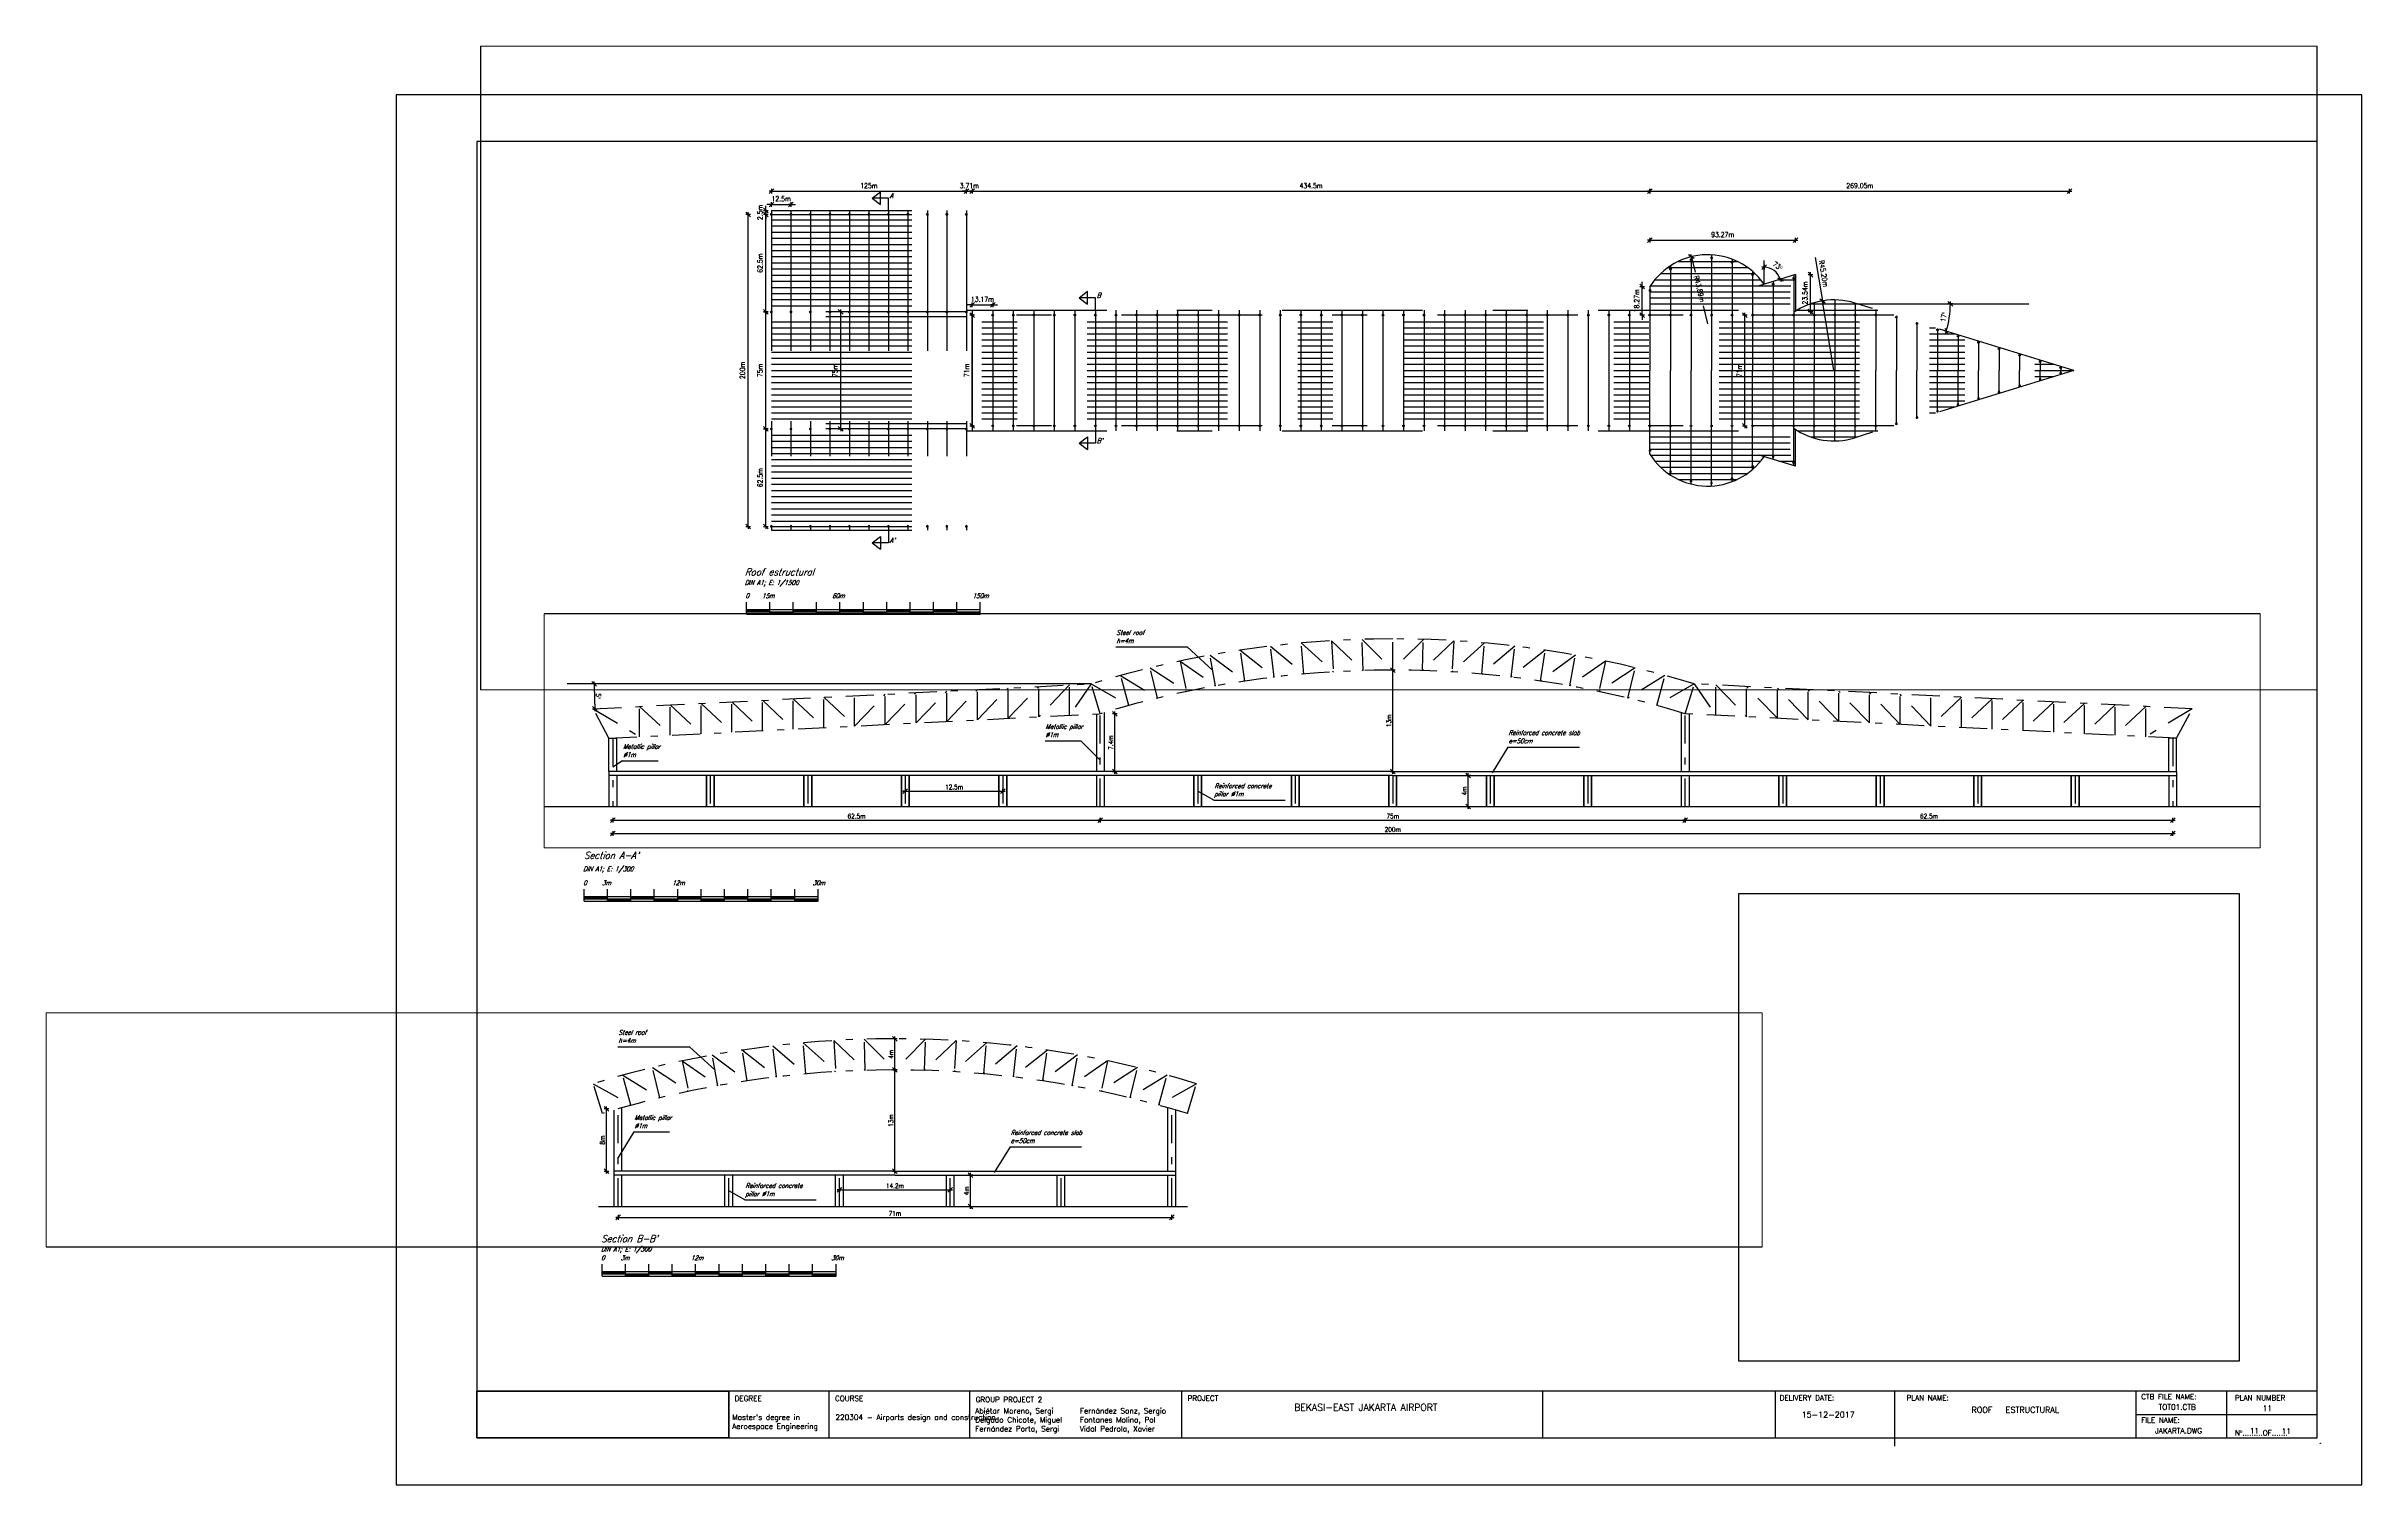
# Paper-space layout 'ROOF ESTRUCTURAL' of a CAD drawing. Header units: millimetres. Extents: x -15 to 84, y 0 to 61.5.
# The model-space entities are those that its viewports show. They can reach past a viewport. Long polylines and large blocks are cut down to what shows.
import ezdxf
from ezdxf.enums import TextEntityAlignment as Align

# ---------------------------------------------------------------- set-up
doc = ezdxf.new("R2010")
doc.units = ezdxf.units.MM
doc.linetypes.add('DASHDOTBERNUZ', pattern=[0.8, 0.4, -0.2, 0, -0.2])
doc.layers.get('0').update_dxf_attribs({"color": 250})
for name, color, linetype in [('01C', 250, 'Continuous'), ('01cotes', 200, 'Continuous'), ('01E', 250, 'DASHDOTBERNUZ'), ('01TXT', 250, 'Continuous'), ('03TXT', 250, 'Continuous'), ('05C', 1, 'Continuous'), ('05CPIL', 250, 'Continuous'), ('05TXT', 250, 'Continuous'), ('_alçat', 7, 'Continuous'), ('_alçat2', 7, 'Continuous'), ('_llegendes', 7, 'Continuous'), ('Background', 7, 'Continuous')]:
    doc.layers.add(name, color=color, linetype=linetype)
doc.layers.add('viewport', color=241, linetype='Continuous', plot=False)
doc.styles.add('_FERROS', font='romans.shx', dxfattribs={"width": 0.9})
doc.styles.add('_PEGATINES', font='romans.shx', dxfattribs={"width": 0.9, "oblique": 20})
doc.styles.add('SIMPLEX', font='SIMPLEX.SHX', dxfattribs={"height": 2.25})
doc.styles.add('TITOL', font='SIMPLEX.SHX', dxfattribs={"height": 2.3})
doc.dimstyles.new('_100PS1500', dxfattribs={"dimtxt": 3.2, "dimasz": 3, "dimexe": 0.18, "dimexo": 0.0625, "dimgap": 2, "dimtad": 1, "dimrnd": 0.01, "dimzin": 12, "dimdsep": 46, "dimtxsty": '_FERROS', "dimblk": 'OBLIQUE', "dimcen": 0.09, "dimdle": 0.5, "dimse1": 1, "dimse2": 1, "dimclrt": 7, "dimadec": 0, "dimazin": 0, "dimtfac": 1, "dimtix": 1, "dimtmove": 2, "dimatfit": 3, "dimldrblk": 'OBLIQUE', "dimfxl": 1, "dimtvp": 0.882353, "dimtolj": 1, "dimtzin": 0, "dimarcsym": 0})
doc.dimstyles.new('_100PS300', dxfattribs={"dimtxt": 0.6, "dimasz": 0.6, "dimexe": 0.18, "dimexo": 0.0625, "dimgap": 0.21, "dimtad": 1, "dimrnd": 0.05, "dimzin": 12, "dimdsep": 46, "dimtxsty": '_FERROS', "dimblk": 'OBLIQUE', "dimcen": 0.09, "dimdle": 0.3, "dimse1": 1, "dimse2": 1, "dimclrt": 7, "dimadec": 0, "dimazin": 0, "dimtfac": 1, "dimtix": 1, "dimtmove": 2, "dimatfit": 3, "dimldrblk": 'OBLIQUE', "dimfxl": 1, "dimtvp": 0.882353, "dimtolj": 1, "dimtzin": 0, "dimarcsym": 0})
picture_1 = doc.add_image_def('image10.jpg', size_in_pixel=(748, 699))
picture_2 = doc.add_image_def('image8.jpg', size_in_pixel=(780, 145))

# ---------------------------------------------------------------- blocks, each defined once
blk = doc.blocks.new('_PIL0')
at = {"color": 3, "linetype": 'DASHDOTBERNUZ', "ltscale": 0.4}
for p, q in [((0.7, 0), (-0.7, 0)), ((0, -0.7), (0, 0.7))]:
    blk.add_line(p, q, dxfattribs=at)
blk.add_circle((0, 0), 0.5)
blk = doc.blocks.new('*U107')
at = {"layer": '05CPIL'}
blk.add_blockref('_PIL0', (0, 0), dxfattribs=at)
blk = doc.blocks.new('*U108')
at = {"layer": '05CPIL', "color": 0, "linetype": 'ByBlock', "lineweight": -2, "transparency": 16777216}
for p in [(0, 125), (62.5, 125), (0, 112.5), (62.5, 112.5), (0, 100), (62.5, 100), (0, 87.5), (62.5, 87.5), (0, 75), (62.5, 75), (0, 62.5), (62.5, 62.5), (0, 50), (62.5, 50), (0, 37.5), (62.5, 37.5), (0, 25), (62.5, 25), (0, 12.5), (62.5, 12.5), (0, 0), (62.5, 0)]:
    blk.add_blockref('*U107', p, dxfattribs=at)
blk = doc.blocks.new('*U109')
at = {"layer": '05CPIL'}
blk.add_blockref('_PIL0', (0, 0), dxfattribs=at)
blk = doc.blocks.new('*U110')
at = {"layer": '05CPIL', "color": 0, "linetype": 'ByBlock', "lineweight": -2, "transparency": 16777216}
for p in [(0, 125), (62.5, 125), (0, 112.5), (62.5, 112.5), (0, 100), (62.5, 100), (0, 87.5), (62.5, 87.5), (0, 75), (62.5, 75), (0, 62.5), (62.5, 62.5), (0, 50), (62.5, 50), (0, 37.5), (62.5, 37.5), (0, 25), (62.5, 25), (0, 12.5), (62.5, 12.5), (0, 0), (62.5, 0)]:
    blk.add_blockref('*U109', p, dxfattribs=at)
blk = doc.blocks.new('_Oblique')
for p, q in [((0, -0.5), (0, 0.5)), ((0, 0), (0.5, 0))]:
    blk.add_line(p, q)
at = {"layer": '01C', "color": 7, "linetype": 'ByBlock', "lineweight": -2}
blk.add_line((-0.5, -0.5), (0.5, 0.5), dxfattribs=at)
blk = doc.blocks.new('*D123')
at = {"layer": '01cotes', "color": 0, "lineweight": -2, "transparency": 16777216}
blk.add_line((8121.56, -1287.23), (8121.56, -1161.23), dxfattribs=at)
at = {"layer": 'DEFPOINTS', "color": 0, "transparency": 16777216}
for p in [(8121.56, -1161.73), (8121.56, -1161.73), (8121.56, -1286.73)]:
    blk.add_point(p, dxfattribs=at)
at = {"layer": '01cotes', "color": 0, "lineweight": -2, "transparency": 16777216, "xscale": 3, "yscale": 3, "zscale": 3}
for p, rotation in [((8121.56, -1161.73), 90), ((8121.56, -1286.73), 270)]:
    blk.add_blockref('_Oblique', p, dxfattribs=dict(at, rotation=rotation))
at = {"layer": '01cotes', "color": 7, "transparency": 16777216, "insert": (8117.96, -1224.23), "char_height": 3.2, "attachment_point": 5, "rotation": 90, "style": '_FERROS'}
blk.add_mtext('\\A1;125m', dxfattribs=at)
blk = doc.blocks.new('*D124')
at = {"layer": '01cotes', "color": 0, "lineweight": -2, "transparency": 16777216}
for p, q in [((8129.99, -1274.23), (8129.99, -1271.23)), ((8129.99, -1286.73), (8129.99, -1274.23)), ((8129.99, -1286.73), (8129.99, -1289.73))]:
    blk.add_line(p, q, dxfattribs=at)
at = {"layer": 'DEFPOINTS', "color": 0, "transparency": 16777216}
for p in [(8129.99, -1274.23), (8129.99, -1274.23), (8129.99, -1286.73)]:
    blk.add_point(p, dxfattribs=at)
at = {"layer": '01cotes', "color": 0, "lineweight": -2, "transparency": 16777216, "xscale": 3, "yscale": 3, "zscale": 3}
for p, rotation in [((8129.99, -1274.23), 270), ((8129.99, -1286.73), 90)]:
    blk.add_blockref('_Oblique', p, dxfattribs=dict(at, rotation=rotation))
at = {"layer": '01cotes', "color": 7, "transparency": 16777216, "insert": (8126.39, -1280.48), "char_height": 3.2, "attachment_point": 5, "rotation": 90, "style": '_FERROS'}
blk.add_mtext('\\A1;12.5m', dxfattribs=at)
blk = doc.blocks.new('*D125')
at = {"layer": '01cotes', "color": 0, "lineweight": -2, "transparency": 16777216}
blk.add_line((8336.89, -1301.66), (8135.89, -1301.66), dxfattribs=at)
at = {"layer": 'DEFPOINTS', "color": 0, "transparency": 16777216}
for p in [(8136.39, -1301.66), (8136.39, -1301.66), (8336.39, -1301.66)]:
    blk.add_point(p, dxfattribs=at)
at = {"layer": '01cotes', "color": 0, "lineweight": -2, "transparency": 16777216, "xscale": 3, "yscale": 3, "zscale": 3, "rotation": 180}
blk.add_blockref('_Oblique', (8136.39, -1301.66), dxfattribs=at)
at = {"layer": '01cotes', "color": 0, "lineweight": -2, "transparency": 16777216, "xscale": 3, "yscale": 3, "zscale": 3}
blk.add_blockref('_Oblique', (8336.39, -1301.66), dxfattribs=at)
at = {"layer": '01cotes', "color": 7, "transparency": 16777216, "insert": (8236.39, -1305.26), "char_height": 3.2, "attachment_point": 5, "rotation": 180, "style": '_FERROS'}
blk.add_mtext('\\A1;200m', dxfattribs=at)
blk = doc.blocks.new('*D126')
at = {"layer": '01cotes', "color": 0, "lineweight": -2, "transparency": 16777216}
for p, q in [((8133.89, -1290.39), (8130.89, -1290.39)), ((8136.39, -1290.39), (8133.89, -1290.39)), ((8136.39, -1290.39), (8139.39, -1290.39))]:
    blk.add_line(p, q, dxfattribs=at)
at = {"layer": 'DEFPOINTS', "color": 0, "transparency": 16777216}
for p in [(8133.89, -1290.39), (8133.89, -1290.39), (8136.39, -1290.39)]:
    blk.add_point(p, dxfattribs=at)
at = {"layer": '01cotes', "color": 0, "lineweight": -2, "transparency": 16777216, "xscale": 3, "yscale": 3, "zscale": 3}
blk.add_blockref('_Oblique', (8133.89, -1290.39), dxfattribs=at)
at = {"layer": '01cotes', "color": 0, "lineweight": -2, "transparency": 16777216, "xscale": 3, "yscale": 3, "zscale": 3, "rotation": 180}
blk.add_blockref('_Oblique', (8136.39, -1290.39), dxfattribs=at)
at = {"layer": '01cotes', "color": 7, "transparency": 16777216, "insert": (8135.14, -1293.99), "char_height": 3.2, "attachment_point": 5, "rotation": 180, "style": '_FERROS'}
blk.add_mtext('\\A1;2.5m', dxfattribs=at)
blk = doc.blocks.new('*D127')
at = {"layer": '01cotes', "color": 0, "lineweight": -2, "transparency": 16777216}
blk.add_line((8121.55, -1158.52), (8121.55, -723.02), dxfattribs=at)
at = {"layer": 'DEFPOINTS', "color": 0, "transparency": 16777216}
for p in [(8121.55, -723.52), (8121.55, -723.52), (8121.55, -1158.02)]:
    blk.add_point(p, dxfattribs=at)
at = {"layer": '01cotes', "color": 0, "lineweight": -2, "transparency": 16777216, "xscale": 3, "yscale": 3, "zscale": 3}
for p, rotation in [((8121.55, -723.52), 90), ((8121.55, -1158.02), 270)]:
    blk.add_blockref('_Oblique', p, dxfattribs=dict(at, rotation=rotation))
at = {"layer": '01cotes', "color": 7, "transparency": 16777216, "insert": (8117.95, -940.77), "char_height": 3.2, "attachment_point": 5, "rotation": 90, "style": '_FERROS'}
blk.add_mtext('\\A1;434.5m', dxfattribs=at)
blk = doc.blocks.new('*D128')
at = {"layer": '01cotes', "color": 0, "lineweight": -2, "transparency": 16777216}
blk.add_line((8121.55, -724.02), (8121.55, -453.97), dxfattribs=at)
at = {"layer": 'DEFPOINTS', "color": 0, "transparency": 16777216}
for p in [(8121.55, -454.47), (8121.55, -454.47), (8121.55, -723.52)]:
    blk.add_point(p, dxfattribs=at)
at = {"layer": '01cotes', "color": 0, "lineweight": -2, "transparency": 16777216, "xscale": 3, "yscale": 3, "zscale": 3}
for p, rotation in [((8121.55, -454.47), 90), ((8121.55, -723.52), 270)]:
    blk.add_blockref('_Oblique', p, dxfattribs=dict(at, rotation=rotation))
at = {"layer": '01cotes', "color": 7, "transparency": 16777216, "insert": (8117.95, -588.99), "char_height": 3.2, "attachment_point": 5, "rotation": 90, "style": '_FERROS'}
blk.add_mtext('\\A1;269.05m', dxfattribs=at)
blk = doc.blocks.new('*D129')
at = {"layer": '01cotes', "color": 0, "lineweight": -2, "transparency": 16777216}
for p, q in [((8121.56, -1158.02), (8121.56, -1155.02)), ((8121.56, -1161.73), (8121.56, -1158.02)), ((8121.56, -1161.73), (8121.56, -1164.73))]:
    blk.add_line(p, q, dxfattribs=at)
at = {"layer": 'DEFPOINTS', "color": 0, "transparency": 16777216}
for p in [(8121.56, -1158.02), (8121.56, -1158.02), (8121.56, -1161.73)]:
    blk.add_point(p, dxfattribs=at)
at = {"layer": '01cotes', "color": 0, "lineweight": -2, "transparency": 16777216, "xscale": 3, "yscale": 3, "zscale": 3}
for p, rotation in [((8121.56, -1158.02), 270), ((8121.56, -1161.73), 90)]:
    blk.add_blockref('_Oblique', p, dxfattribs=dict(at, rotation=rotation))
at = {"layer": '01cotes', "color": 7, "transparency": 16777216, "insert": (8117.96, -1159.88), "char_height": 3.2, "attachment_point": 5, "rotation": 90, "style": '_FERROS'}
blk.add_mtext('\\A1;3.71m', dxfattribs=at)
blk = doc.blocks.new('*D130')
at = {"layer": '01cotes', "color": 0, "lineweight": -2, "transparency": 16777216}
for p, q in [((8194.32, -1144.85), (8194.32, -1141.85)), ((8194.32, -1158.02), (8194.32, -1144.85)), ((8194.32, -1158.02), (8194.32, -1161.02))]:
    blk.add_line(p, q, dxfattribs=at)
at = {"layer": 'DEFPOINTS', "color": 0, "transparency": 16777216}
for p in [(8194.32, -1144.85), (8194.32, -1144.85), (8194.32, -1158.02)]:
    blk.add_point(p, dxfattribs=at)
at = {"layer": '01cotes', "color": 0, "lineweight": -2, "transparency": 16777216, "xscale": 3, "yscale": 3, "zscale": 3}
for p, rotation in [((8194.32, -1144.85), 270), ((8194.32, -1158.02), 90)]:
    blk.add_blockref('_Oblique', p, dxfattribs=dict(at, rotation=rotation))
at = {"layer": '01cotes', "color": 7, "transparency": 16777216, "insert": (8190.72, -1151.44), "char_height": 3.2, "attachment_point": 5, "rotation": 90, "style": '_FERROS'}
blk.add_mtext('\\A1;13.17m', dxfattribs=at)
blk = doc.blocks.new('*D131')
at = {"layer": '01cotes', "color": 0, "lineweight": -2, "transparency": 16777216}
blk.add_line((8199.39, -1290.39), (8135.89, -1290.39), dxfattribs=at)
at = {"layer": 'DEFPOINTS', "color": 0, "transparency": 16777216}
for p in [(8136.39, -1290.39), (8136.39, -1290.39), (8198.89, -1290.39)]:
    blk.add_point(p, dxfattribs=at)
at = {"layer": '01cotes', "color": 0, "lineweight": -2, "transparency": 16777216, "xscale": 3, "yscale": 3, "zscale": 3, "rotation": 180}
blk.add_blockref('_Oblique', (8136.39, -1290.39), dxfattribs=at)
at = {"layer": '01cotes', "color": 0, "lineweight": -2, "transparency": 16777216, "xscale": 3, "yscale": 3, "zscale": 3}
blk.add_blockref('_Oblique', (8198.89, -1290.39), dxfattribs=at)
at = {"layer": '01cotes', "color": 7, "transparency": 16777216, "insert": (8167.64, -1293.99), "char_height": 3.2, "attachment_point": 5, "rotation": 180, "style": '_FERROS'}
blk.add_mtext('\\A1;62.5m', dxfattribs=at)
blk = doc.blocks.new('*D132')
at = {"layer": '01cotes', "color": 0, "lineweight": -2, "transparency": 16777216}
blk.add_line((8274.39, -1290.39), (8198.39, -1290.39), dxfattribs=at)
at = {"layer": 'DEFPOINTS', "color": 0, "transparency": 16777216}
for p in [(8198.89, -1290.39), (8198.89, -1290.39), (8273.89, -1290.39)]:
    blk.add_point(p, dxfattribs=at)
at = {"layer": '01cotes', "color": 0, "lineweight": -2, "transparency": 16777216, "xscale": 3, "yscale": 3, "zscale": 3, "rotation": 180}
blk.add_blockref('_Oblique', (8198.89, -1290.39), dxfattribs=at)
at = {"layer": '01cotes', "color": 0, "lineweight": -2, "transparency": 16777216, "xscale": 3, "yscale": 3, "zscale": 3}
blk.add_blockref('_Oblique', (8273.89, -1290.39), dxfattribs=at)
at = {"layer": '01cotes', "color": 7, "transparency": 16777216, "insert": (8236.39, -1293.99), "char_height": 3.2, "attachment_point": 5, "rotation": 180, "style": '_FERROS'}
blk.add_mtext('\\A1;75m', dxfattribs=at)
blk = doc.blocks.new('*D133')
at = {"layer": '01cotes', "color": 0, "lineweight": -2, "transparency": 16777216}
blk.add_line((8336.89, -1290.39), (8273.39, -1290.39), dxfattribs=at)
at = {"layer": 'DEFPOINTS', "color": 0, "transparency": 16777216}
for p in [(8273.89, -1290.39), (8273.89, -1290.39), (8336.39, -1290.39)]:
    blk.add_point(p, dxfattribs=at)
at = {"layer": '01cotes', "color": 0, "lineweight": -2, "transparency": 16777216, "xscale": 3, "yscale": 3, "zscale": 3, "rotation": 180}
blk.add_blockref('_Oblique', (8273.89, -1290.39), dxfattribs=at)
at = {"layer": '01cotes', "color": 0, "lineweight": -2, "transparency": 16777216, "xscale": 3, "yscale": 3, "zscale": 3}
blk.add_blockref('_Oblique', (8336.39, -1290.39), dxfattribs=at)
at = {"layer": '01cotes', "color": 7, "transparency": 16777216, "insert": (8305.14, -1293.99), "char_height": 3.2, "attachment_point": 5, "rotation": 180, "style": '_FERROS'}
blk.add_mtext('\\A1;62.5m', dxfattribs=at)
blk = doc.blocks.new('*D134')
at = {"layer": '01cotes', "color": 0, "lineweight": -2, "transparency": 16777216}
blk.add_line((8272.39, -1158.02), (8200.39, -1158.02), dxfattribs=at)
at = {"layer": 'DEFPOINTS', "color": 0, "transparency": 16777216}
for p in [(8200.89, -1158.02), (8200.89, -1158.02), (8271.89, -1158.02)]:
    blk.add_point(p, dxfattribs=at)
at = {"layer": '01cotes', "color": 0, "lineweight": -2, "transparency": 16777216, "xscale": 3, "yscale": 3, "zscale": 3, "rotation": 180}
blk.add_blockref('_Oblique', (8200.89, -1158.02), dxfattribs=at)
at = {"layer": '01cotes', "color": 0, "lineweight": -2, "transparency": 16777216, "xscale": 3, "yscale": 3, "zscale": 3}
blk.add_blockref('_Oblique', (8271.89, -1158.02), dxfattribs=at)
at = {"layer": '01cotes', "color": 7, "transparency": 16777216, "insert": (8236.39, -1161.62), "char_height": 3.2, "attachment_point": 5, "rotation": 180, "style": '_FERROS'}
blk.add_mtext('\\A1;71m', dxfattribs=at)
blk = doc.blocks.new('*D135')
at = {"layer": '01cotes', "color": 0, "lineweight": -2, "transparency": 16777216}
blk.add_line((8272.39, -662.63), (8200.39, -662.63), dxfattribs=at)
at = {"layer": 'DEFPOINTS', "color": 0, "transparency": 16777216}
for p in [(8200.89, -662.63), (8200.89, -662.63), (8271.89, -662.63)]:
    blk.add_point(p, dxfattribs=at)
at = {"layer": '01cotes', "color": 0, "lineweight": -2, "transparency": 16777216, "xscale": 3, "yscale": 3, "zscale": 3, "rotation": 180}
blk.add_blockref('_Oblique', (8200.89, -662.63), dxfattribs=at)
at = {"layer": '01cotes', "color": 0, "lineweight": -2, "transparency": 16777216, "xscale": 3, "yscale": 3, "zscale": 3}
blk.add_blockref('_Oblique', (8271.89, -662.63), dxfattribs=at)
at = {"layer": '01cotes', "color": 7, "transparency": 16777216, "insert": (8236.39, -666.23), "char_height": 3.2, "attachment_point": 5, "rotation": 180, "style": '_FERROS'}
blk.add_mtext('\\A1;71m', dxfattribs=at)
blk = doc.blocks.new('*D136')
at = {"layer": '01cotes', "color": 0, "lineweight": -2, "transparency": 16777216}
blk.add_line((8274.39, -1242.32), (8198.39, -1242.32), dxfattribs=at)
at = {"layer": 'DEFPOINTS', "color": 0, "transparency": 16777216}
for p in [(8198.89, -1242.32), (8198.89, -1242.32), (8273.89, -1242.32)]:
    blk.add_point(p, dxfattribs=at)
at = {"layer": '01cotes', "color": 0, "lineweight": -2, "transparency": 16777216, "xscale": 3, "yscale": 3, "zscale": 3, "rotation": 180}
blk.add_blockref('_Oblique', (8198.89, -1242.32), dxfattribs=at)
at = {"layer": '01cotes', "color": 0, "lineweight": -2, "transparency": 16777216, "xscale": 3, "yscale": 3, "zscale": 3}
blk.add_blockref('_Oblique', (8273.89, -1242.32), dxfattribs=at)
at = {"layer": '01cotes', "color": 7, "transparency": 16777216, "insert": (8236.39, -1245.92), "char_height": 3.2, "attachment_point": 5, "rotation": 180, "style": '_FERROS'}
blk.add_mtext('\\A1;75m', dxfattribs=at)
blk = doc.blocks.new('*D137')
at = {"layer": '01cotes', "color": 0, "lineweight": -2, "transparency": 16777216}
blk.add_arc((8193.8, -590.24), 59.3, 72.9045, 90, dxfattribs=at)
at = {"layer": 'DEFPOINTS', "color": 0, "transparency": 16777216}
for p in [(8236.39, -451.77), (8193.8, -480.64), (8205.52, -532.11), (8193.8, -590.24), (8193.19, -592.25)]:
    blk.add_point(p, dxfattribs=at)
at = {"layer": '01cotes', "color": 0, "lineweight": -2, "transparency": 16777216, "xscale": 3, "yscale": 3, "zscale": 3}
for p, rotation in [((8193.8, -530.94), 180.0000000000001), ((8211.24, -533.56), 342.9045363779597)]:
    blk.add_blockref('_Oblique', p, dxfattribs=dict(at, rotation=rotation))
at = {"layer": '01cotes', "color": 7, "transparency": 16777216, "insert": (8202.08, -535.16), "char_height": 3.2, "attachment_point": 5, "rotation": 171.4523, "style": '_FERROS'}
blk.add_mtext('\\A1;17º', dxfattribs=at)
blk = doc.blocks.new('*D138')
at = {"layer": '01cotes', "color": 0, "lineweight": -2, "transparency": 16777216}
blk.add_line((8199.05, -620.55), (8174.51, -620.55), dxfattribs=at)
at = {"layer": 'DEFPOINTS', "color": 0, "transparency": 16777216}
for p in [(8175.01, -620.55), (8175.01, -620.55), (8198.55, -620.55)]:
    blk.add_point(p, dxfattribs=at)
at = {"layer": '01cotes', "color": 0, "lineweight": -2, "transparency": 16777216, "xscale": 3, "yscale": 3, "zscale": 3, "rotation": 180}
blk.add_blockref('_Oblique', (8175.01, -620.55), dxfattribs=at)
at = {"layer": '01cotes', "color": 0, "lineweight": -2, "transparency": 16777216, "xscale": 3, "yscale": 3, "zscale": 3}
blk.add_blockref('_Oblique', (8198.55, -620.55), dxfattribs=at)
at = {"layer": '01cotes', "color": 7, "transparency": 16777216, "insert": (8186.78, -624.15), "char_height": 3.2, "attachment_point": 5, "rotation": 180, "style": '_FERROS'}
blk.add_mtext('\\A1;23.54m', dxfattribs=at)
blk = doc.blocks.new('*D139')
at = {"layer": '01cotes', "color": 0, "lineweight": -2, "transparency": 16777216}
for p in [(8236.39, -605.53), (8163.93, -617.51)]:
    blk.add_line(p, (8191.8, -612.91), dxfattribs=at)
at = {"layer": 'DEFPOINTS', "color": 0, "transparency": 16777216}
for p in [(8236.39, -605.53), (8191.8, -612.91)]:
    blk.add_point(p, dxfattribs=at)
at = {"layer": '01cotes', "color": 0, "lineweight": -2, "transparency": 16777216, "xscale": 3, "yscale": 3, "zscale": 3, "rotation": 9.387368625860594}
blk.add_blockref('_Oblique', (8191.8, -612.91), dxfattribs=at)
at = {"layer": '01cotes', "color": 7, "transparency": 16777216, "insert": (8174.32, -612.15), "char_height": 3.2, "attachment_point": 5, "rotation": 9.3874, "style": '_FERROS'}
blk.add_mtext('\\A1;R45.20m', dxfattribs=at)
blk = doc.blocks.new('*D140')
at = {"layer": '01cotes', "color": 0, "lineweight": -2, "transparency": 16777216}
blk.add_line((8152.9, -724.02), (8152.9, -629.75), dxfattribs=at)
at = {"layer": 'DEFPOINTS', "color": 0, "transparency": 16777216}
for p in [(8152.9, -630.25), (8152.9, -630.25), (8152.9, -723.52)]:
    blk.add_point(p, dxfattribs=at)
at = {"layer": '01cotes', "color": 0, "lineweight": -2, "transparency": 16777216, "xscale": 3, "yscale": 3, "zscale": 3}
for p, rotation in [((8152.9, -630.25), 90), ((8152.9, -723.52), 270)]:
    blk.add_blockref('_Oblique', p, dxfattribs=dict(at, rotation=rotation))
at = {"layer": '01cotes', "color": 7, "transparency": 16777216, "insert": (8149.3, -676.89), "char_height": 3.2, "attachment_point": 5, "rotation": 90, "style": '_FERROS'}
blk.add_mtext('\\A1;93.27m', dxfattribs=at)
blk = doc.blocks.new('*D141')
at = {"layer": '01cotes', "color": 0, "lineweight": -2, "transparency": 16777216}
for p, q in [((8206.6, -686.33), (8194.97, -689.18)), ((8163, -697), (8173.37, -694.46))]:
    blk.add_line(p, q, dxfattribs=at)
at = {"layer": 'DEFPOINTS', "color": 0, "transparency": 16777216}
for p in [(8206.12, -686.45), (8163.49, -696.88)]:
    blk.add_point(p, dxfattribs=at)
at = {"layer": '01cotes', "color": 0, "lineweight": -2, "transparency": 16777216, "xscale": 3, "yscale": 3, "zscale": 3, "rotation": 193.7435746801475}
blk.add_blockref('_Oblique', (8163.49, -696.88), dxfattribs=at)
at = {"layer": '01cotes', "color": 7, "transparency": 16777216, "insert": (8184.17, -691.82), "char_height": 3.2, "attachment_point": 5, "rotation": 13.7436, "style": '_FERROS'}
blk.add_mtext('\\A1;R43.89m', dxfattribs=at)
blk = doc.blocks.new('*D142')
at = {"layer": '01cotes', "color": 0, "lineweight": -2, "transparency": 16777216}
blk.add_arc((8181.13, -650.37), 10.93, 106.9355, 180, dxfattribs=at)
at = {"layer": 'DEFPOINTS', "color": 0, "transparency": 16777216}
for p in [(8175.01, -630.25), (8173.92, -642.16), (8165.94, -650.37), (8181.13, -650.37), (8182.1, -653.55)]:
    blk.add_point(p, dxfattribs=at)
at = {"layer": '01cotes', "color": 0, "lineweight": -2, "transparency": 16777216, "xscale": 3, "yscale": 3, "zscale": 3}
for p, rotation in [((8177.95, -639.92), 16.93550658694751), ((8170.2, -650.37), 270.0000000000043)]:
    blk.add_blockref('_Oblique', p, dxfattribs=dict(at, rotation=rotation))
at = {"layer": '01cotes', "color": 7, "transparency": 16777216, "insert": (8169.46, -641.72), "char_height": 3.2, "attachment_point": 5, "rotation": 53.4678, "style": '_FERROS'}
blk.add_mtext('\\A1;73º', dxfattribs=at)
blk = doc.blocks.new('*D150')
at = {"layer": '01cotes', "color": 0, "lineweight": -2, "transparency": 16777216}
for p, q in [((8182.62, -728.4), (8179.62, -728.4)), ((8200.89, -728.4), (8182.62, -728.4)), ((8200.89, -728.4), (8203.89, -728.4))]:
    blk.add_line(p, q, dxfattribs=at)
at = {"layer": 'DEFPOINTS', "color": 0, "transparency": 16777216}
for p in [(8182.62, -728.4), (8182.62, -728.4), (8200.89, -728.4)]:
    blk.add_point(p, dxfattribs=at)
at = {"layer": '01cotes', "color": 0, "lineweight": -2, "transparency": 16777216, "xscale": 3, "yscale": 3, "zscale": 3}
blk.add_blockref('_Oblique', (8182.62, -728.4), dxfattribs=at)
at = {"layer": '01cotes', "color": 0, "lineweight": -2, "transparency": 16777216, "xscale": 3, "yscale": 3, "zscale": 3, "rotation": 180}
blk.add_blockref('_Oblique', (8200.89, -728.4), dxfattribs=at)
at = {"layer": '01cotes', "color": 7, "transparency": 16777216, "insert": (8191.75, -732), "char_height": 3.2, "attachment_point": 5, "rotation": 180, "style": '_FERROS'}
blk.add_mtext('\\A1;18.27m', dxfattribs=at)
blk = doc.blocks.new('*D151')
at = {"layer": '01cotes', "color": 0, "lineweight": -2, "transparency": 16777216}
blk.add_line((8263.82, -1773.88), (8263.82, -1702.28), dxfattribs=at)
at = {"layer": 'DEFPOINTS', "color": 0, "transparency": 16777216}
for p in [(8263.82, -1702.58), (8263.82, -1702.58), (8263.82, -1773.58)]:
    blk.add_point(p, dxfattribs=at)
at = {"layer": '01cotes', "color": 0, "lineweight": -2, "transparency": 16777216, "xscale": 0.6, "yscale": 0.6, "zscale": 0.6}
for p, rotation in [((8263.82, -1702.58), 90), ((8263.82, -1773.58), 270)]:
    blk.add_blockref('_Oblique', p, dxfattribs=dict(at, rotation=rotation))
at = {"layer": '01cotes', "color": 7, "transparency": 16777216, "insert": (8263.31, -1738.08), "char_height": 0.6, "attachment_point": 5, "rotation": 90, "style": '_FERROS'}
blk.add_mtext('\\A1;71m', dxfattribs=at)
blk = doc.blocks.new('*D152')
at = {"layer": '01cotes', "color": 0, "lineweight": -2, "transparency": 16777216}
blk.add_line((8312.72, -1728.4), (8308.12, -1728.4), dxfattribs=at)
at = {"layer": 'DEFPOINTS', "color": 0, "transparency": 16777216}
for p in [(8308.42, -1728.4), (8308.42, -1728.4), (8312.42, -1728.4)]:
    blk.add_point(p, dxfattribs=at)
at = {"layer": '01cotes', "color": 0, "lineweight": -2, "transparency": 16777216, "xscale": 0.6, "yscale": 0.6, "zscale": 0.6, "rotation": 180}
blk.add_blockref('_Oblique', (8308.42, -1728.4), dxfattribs=at)
at = {"layer": '01cotes', "color": 0, "lineweight": -2, "transparency": 16777216, "xscale": 0.6, "yscale": 0.6, "zscale": 0.6}
blk.add_blockref('_Oblique', (8312.42, -1728.4), dxfattribs=at)
at = {"layer": '01cotes', "color": 7, "transparency": 16777216, "insert": (8310.42, -1728.91), "char_height": 0.6, "attachment_point": 5, "rotation": 180, "style": '_FERROS'}
blk.add_mtext('\\A1;4m', dxfattribs=at)
blk = doc.blocks.new('*D153')
at = {"layer": '01cotes', "color": 0, "lineweight": -2, "transparency": 16777216}
blk.add_line((8245.22, -1738.08), (8240.62, -1738.08), dxfattribs=at)
at = {"layer": 'DEFPOINTS', "color": 0, "transparency": 16777216}
for p in [(8240.92, -1738.08), (8240.92, -1738.08), (8244.92, -1738.08)]:
    blk.add_point(p, dxfattribs=at)
at = {"layer": '01cotes', "color": 0, "lineweight": -2, "transparency": 16777216, "xscale": 0.6, "yscale": 0.6, "zscale": 0.6, "rotation": 180}
blk.add_blockref('_Oblique', (8240.92, -1738.08), dxfattribs=at)
at = {"layer": '01cotes', "color": 0, "lineweight": -2, "transparency": 16777216, "xscale": 0.6, "yscale": 0.6, "zscale": 0.6}
blk.add_blockref('_Oblique', (8244.92, -1738.08), dxfattribs=at)
at = {"layer": '01cotes', "color": 7, "transparency": 16777216, "insert": (8242.92, -1738.59), "char_height": 0.6, "attachment_point": 5, "rotation": 180, "style": '_FERROS'}
blk.add_mtext('\\A1;4m', dxfattribs=at)
blk = doc.blocks.new('*D154')
at = {"layer": '01cotes', "color": 0, "lineweight": -2, "transparency": 16777216}
blk.add_line((8308.22, -1738.08), (8294.62, -1738.08), dxfattribs=at)
at = {"layer": 'DEFPOINTS', "color": 0, "transparency": 16777216}
for p in [(8294.92, -1738.08), (8294.92, -1738.08), (8307.92, -1738.08)]:
    blk.add_point(p, dxfattribs=at)
at = {"layer": '01cotes', "color": 0, "lineweight": -2, "transparency": 16777216, "xscale": 0.6, "yscale": 0.6, "zscale": 0.6, "rotation": 180}
blk.add_blockref('_Oblique', (8294.92, -1738.08), dxfattribs=at)
at = {"layer": '01cotes', "color": 0, "lineweight": -2, "transparency": 16777216, "xscale": 0.6, "yscale": 0.6, "zscale": 0.6}
blk.add_blockref('_Oblique', (8307.92, -1738.08), dxfattribs=at)
at = {"layer": '01cotes', "color": 7, "transparency": 16777216, "insert": (8301.42, -1738.59), "char_height": 0.6, "attachment_point": 5, "rotation": 180, "style": '_FERROS'}
blk.add_mtext('\\A1;13m', dxfattribs=at)
blk = doc.blocks.new('*D155')
at = {"layer": '01cotes', "color": 0, "lineweight": -2, "transparency": 16777216}
blk.add_line((8308.22, -1773.73), (8300.21, -1773.73), dxfattribs=at)
at = {"layer": 'DEFPOINTS', "color": 0, "transparency": 16777216}
for p in [(8300.51, -1773.73), (8300.51, -1773.73), (8307.92, -1773.73)]:
    blk.add_point(p, dxfattribs=at)
at = {"layer": '01cotes', "color": 0, "lineweight": -2, "transparency": 16777216, "xscale": 0.6, "yscale": 0.6, "zscale": 0.6, "rotation": 180}
blk.add_blockref('_Oblique', (8300.51, -1773.73), dxfattribs=at)
at = {"layer": '01cotes', "color": 0, "lineweight": -2, "transparency": 16777216, "xscale": 0.6, "yscale": 0.6, "zscale": 0.6}
blk.add_blockref('_Oblique', (8307.92, -1773.73), dxfattribs=at)
at = {"layer": '01cotes', "color": 7, "transparency": 16777216, "insert": (8304.21, -1774.24), "char_height": 0.6, "attachment_point": 5, "rotation": 180, "style": '_FERROS'}
blk.add_mtext('\\A1;7.4m', dxfattribs=at)
blk = doc.blocks.new('*D156')
at = {"layer": '01cotes', "color": 0, "lineweight": -2, "transparency": 16777216}
blk.add_line((8258.22, -1775.08), (8249.62, -1775.08), dxfattribs=at)
at = {"layer": 'DEFPOINTS', "color": 0, "transparency": 16777216}
for p in [(8249.92, -1775.08), (8249.92, -1775.08), (8257.92, -1775.08)]:
    blk.add_point(p, dxfattribs=at)
at = {"layer": '01cotes', "color": 0, "lineweight": -2, "transparency": 16777216, "xscale": 0.6, "yscale": 0.6, "zscale": 0.6, "rotation": 180}
blk.add_blockref('_Oblique', (8249.92, -1775.08), dxfattribs=at)
at = {"layer": '01cotes', "color": 0, "lineweight": -2, "transparency": 16777216, "xscale": 0.6, "yscale": 0.6, "zscale": 0.6}
blk.add_blockref('_Oblique', (8257.92, -1775.08), dxfattribs=at)
at = {"layer": '01cotes', "color": 7, "transparency": 16777216, "insert": (8253.92, -1775.59), "char_height": 0.6, "attachment_point": 5, "rotation": 180, "style": '_FERROS'}
blk.add_mtext('\\A1;8m', dxfattribs=at)
blk = doc.blocks.new('*D157')
at = {"layer": '01cotes', "color": 0, "lineweight": -2, "transparency": 16777216}
blk.add_line((8260.29, -1745.48), (8260.29, -1730.68), dxfattribs=at)
at = {"layer": 'DEFPOINTS', "color": 0, "transparency": 16777216}
for p in [(8260.29, -1730.98), (8260.29, -1730.98), (8260.29, -1745.18)]:
    blk.add_point(p, dxfattribs=at)
at = {"layer": '01cotes', "color": 0, "lineweight": -2, "transparency": 16777216, "xscale": 0.6, "yscale": 0.6, "zscale": 0.6}
for p, rotation in [((8260.29, -1730.98), 90), ((8260.29, -1745.18), 270)]:
    blk.add_blockref('_Oblique', p, dxfattribs=dict(at, rotation=rotation))
at = {"layer": '01cotes', "color": 7, "transparency": 16777216, "insert": (8259.78, -1738.08), "char_height": 0.6, "attachment_point": 5, "rotation": 90, "style": '_FERROS'}
blk.add_mtext('\\A1;14.2m', dxfattribs=at)
blk = doc.blocks.new('*D158')
at = {"layer": '01cotes', "color": 0, "lineweight": -2, "transparency": 16777216}
blk.add_line((8262.72, -1728.4), (8258.12, -1728.4), dxfattribs=at)
at = {"layer": 'DEFPOINTS', "color": 0, "transparency": 16777216}
for p in [(8258.42, -1728.4), (8258.42, -1728.4), (8262.42, -1728.4)]:
    blk.add_point(p, dxfattribs=at)
at = {"layer": '01cotes', "color": 0, "lineweight": -2, "transparency": 16777216, "xscale": 0.6, "yscale": 0.6, "zscale": 0.6, "rotation": 180}
blk.add_blockref('_Oblique', (8258.42, -1728.4), dxfattribs=at)
at = {"layer": '01cotes', "color": 0, "lineweight": -2, "transparency": 16777216, "xscale": 0.6, "yscale": 0.6, "zscale": 0.6}
blk.add_blockref('_Oblique', (8262.42, -1728.4), dxfattribs=at)
at = {"layer": '01cotes', "color": 7, "transparency": 16777216, "insert": (8260.42, -1728.91), "char_height": 0.6, "attachment_point": 5, "rotation": 180, "style": '_FERROS'}
blk.add_mtext('\\A1;4m', dxfattribs=at)
blk = doc.blocks.new('*D159')
at = {"layer": '01cotes', "color": 0, "lineweight": -2, "transparency": 16777216}
blk.add_line((8258.22, -1738.08), (8244.62, -1738.08), dxfattribs=at)
at = {"layer": 'DEFPOINTS', "color": 0, "transparency": 16777216}
for p in [(8244.92, -1738.08), (8244.92, -1738.08), (8257.92, -1738.08)]:
    blk.add_point(p, dxfattribs=at)
at = {"layer": '01cotes', "color": 0, "lineweight": -2, "transparency": 16777216, "xscale": 0.6, "yscale": 0.6, "zscale": 0.6, "rotation": 180}
blk.add_blockref('_Oblique', (8244.92, -1738.08), dxfattribs=at)
at = {"layer": '01cotes', "color": 0, "lineweight": -2, "transparency": 16777216, "xscale": 0.6, "yscale": 0.6, "zscale": 0.6}
blk.add_blockref('_Oblique', (8257.92, -1738.08), dxfattribs=at)
at = {"layer": '01cotes', "color": 7, "transparency": 16777216, "insert": (8251.42, -1738.59), "char_height": 0.6, "attachment_point": 5, "rotation": 180, "style": '_FERROS'}
blk.add_mtext('\\A1;13m', dxfattribs=at)
blk = doc.blocks.new('*D160')
at = {"layer": '01cotes', "color": 0, "lineweight": -2, "transparency": 16777216}
blk.add_line((8314.16, -1775.88), (8314.16, -1700.28), dxfattribs=at)
at = {"layer": 'DEFPOINTS', "color": 0, "transparency": 16777216}
for p in [(8314.16, -1700.58), (8314.16, -1700.58), (8314.16, -1775.58)]:
    blk.add_point(p, dxfattribs=at)
at = {"layer": '01cotes', "color": 0, "lineweight": -2, "transparency": 16777216, "xscale": 0.6, "yscale": 0.6, "zscale": 0.6}
for p, rotation in [((8314.16, -1700.58), 90), ((8314.16, -1775.58), 270)]:
    blk.add_blockref('_Oblique', p, dxfattribs=dict(at, rotation=rotation))
at = {"layer": '01cotes', "color": 7, "transparency": 16777216, "insert": (8313.65, -1738.08), "char_height": 0.6, "attachment_point": 5, "rotation": 90, "style": '_FERROS'}
blk.add_mtext('\\A1;75m', dxfattribs=at)
blk = doc.blocks.new('*D161')
at = {"layer": '01cotes', "color": 0, "lineweight": -2, "transparency": 16777216}
blk.add_line((8314.16, -1838.38), (8314.16, -1775.28), dxfattribs=at)
at = {"layer": 'DEFPOINTS', "color": 0, "transparency": 16777216}
for p in [(8314.16, -1775.58), (8314.16, -1775.58), (8314.16, -1838.08)]:
    blk.add_point(p, dxfattribs=at)
at = {"layer": '01cotes', "color": 0, "lineweight": -2, "transparency": 16777216, "xscale": 0.6, "yscale": 0.6, "zscale": 0.6}
for p, rotation in [((8314.16, -1775.58), 90), ((8314.16, -1838.08), 270)]:
    blk.add_blockref('_Oblique', p, dxfattribs=dict(at, rotation=rotation))
at = {"layer": '01cotes', "color": 7, "transparency": 16777216, "insert": (8313.65, -1806.83), "char_height": 0.6, "attachment_point": 5, "rotation": 90, "style": '_FERROS'}
blk.add_mtext('\\A1;62.5m', dxfattribs=at)
blk = doc.blocks.new('*D162')
at = {"layer": '01cotes', "color": 0, "lineweight": -2, "transparency": 16777216}
blk.add_line((8314.16, -1700.88), (8314.16, -1637.78), dxfattribs=at)
at = {"layer": 'DEFPOINTS', "color": 0, "transparency": 16777216}
for p in [(8314.16, -1638.08), (8314.16, -1638.08), (8314.16, -1700.58)]:
    blk.add_point(p, dxfattribs=at)
at = {"layer": '01cotes', "color": 0, "lineweight": -2, "transparency": 16777216, "xscale": 0.6, "yscale": 0.6, "zscale": 0.6}
for p, rotation in [((8314.16, -1638.08), 90), ((8314.16, -1700.58), 270)]:
    blk.add_blockref('_Oblique', p, dxfattribs=dict(at, rotation=rotation))
at = {"layer": '01cotes', "color": 7, "transparency": 16777216, "insert": (8313.65, -1669.33), "char_height": 0.6, "attachment_point": 5, "rotation": 90, "style": '_FERROS'}
blk.add_mtext('\\A1;62.5m', dxfattribs=at)
blk = doc.blocks.new('*D163')
at = {"layer": '01cotes', "color": 0, "lineweight": -2, "transparency": 16777216}
blk.add_line((8315.87, -1838.38), (8315.87, -1637.78), dxfattribs=at)
at = {"layer": 'DEFPOINTS', "color": 0, "transparency": 16777216}
for p in [(8315.87, -1638.08), (8315.87, -1638.08), (8315.87, -1838.08)]:
    blk.add_point(p, dxfattribs=at)
at = {"layer": '01cotes', "color": 0, "lineweight": -2, "transparency": 16777216, "xscale": 0.6, "yscale": 0.6, "zscale": 0.6}
for p, rotation in [((8315.87, -1638.08), 90), ((8315.87, -1838.08), 270)]:
    blk.add_blockref('_Oblique', p, dxfattribs=dict(at, rotation=rotation))
at = {"layer": '01cotes', "color": 7, "transparency": 16777216, "insert": (8315.36, -1738.08), "char_height": 0.6, "attachment_point": 5, "rotation": 90, "style": '_FERROS'}
blk.add_mtext('\\A1;200m', dxfattribs=at)
blk = doc.blocks.new('*D164')
at = {"layer": '01cotes', "color": 0, "lineweight": -2, "transparency": 16777216}
blk.add_arc((8296.68, -1776.75), 63.71, 270, 272.8624, dxfattribs=at)
at = {"layer": 'DEFPOINTS', "color": 0, "transparency": 16777216}
for p in [(8296.68, -1776.75), (8296.68, -1776.75), (8297.75, -1840.46), (8299.88, -1840.58), (8296.68, -1843.94)]:
    blk.add_point(p, dxfattribs=at)
at = {"layer": '01cotes', "color": 0, "lineweight": -2, "transparency": 16777216, "xscale": 0.6, "yscale": 0.6, "zscale": 0.6}
for p, rotation in [((8296.68, -1840.46), 179.9999999999996), ((8299.87, -1840.39), 2.862405226111477)]:
    blk.add_blockref('_Oblique', p, dxfattribs=dict(at, rotation=rotation))
at = {"layer": '01cotes', "color": 7, "transparency": 16777216, "insert": (8298.26, -1839.93), "char_height": 0.6, "attachment_point": 5, "rotation": 1.4312, "style": '_FERROS'}
blk.add_mtext('\\A1;5º', dxfattribs=at)
blk = doc.blocks.new('*D165')
at = {"layer": '01cotes', "color": 0, "lineweight": -2, "transparency": 16777216}
blk.add_line((8310.42, -1800.88), (8310.42, -1787.78), dxfattribs=at)
at = {"layer": 'DEFPOINTS', "color": 0, "transparency": 16777216}
for p in [(8310.42, -1788.08), (8310.42, -1788.08), (8310.42, -1800.58)]:
    blk.add_point(p, dxfattribs=at)
at = {"layer": '01cotes', "color": 0, "lineweight": -2, "transparency": 16777216, "xscale": 0.6, "yscale": 0.6, "zscale": 0.6}
for p, rotation in [((8310.42, -1788.08), 90), ((8310.42, -1800.58), 270)]:
    blk.add_blockref('_Oblique', p, dxfattribs=dict(at, rotation=rotation))
at = {"layer": '01cotes', "color": 7, "transparency": 16777216, "insert": (8309.91, -1794.33), "char_height": 0.6, "attachment_point": 5, "rotation": 90, "style": '_FERROS'}
blk.add_mtext('\\A1;12.5m', dxfattribs=at)

msp = doc.modelspace()

# ---------------------------------------------------------------- linework, layer by layer
at = {"layer": '01C'}
for p, q in [((8307.918, -1637.585), (8303.66, -1637.585)), ((8303.66, -1637.585), (8303.66, -1638.585)), ((8307.918, -1638.585), (8303.66, -1638.585)), ((8308.418, -1637.585), (8312.418, -1637.585)), ((8308.418, -1638.585), (8312.418, -1638.585)), ((8308.418, -1650.085), (8312.418, -1650.085)), ((8308.418, -1651.085), (8312.418, -1651.085)), ((8308.418, -1662.585), (8312.418, -1662.585)), ((8308.418, -1663.585), (8312.418, -1663.585)), ((8308.418, -1675.085), (8312.418, -1675.085)), ((8308.418, -1676.085), (8312.418, -1676.085)), ((8308.418, -1687.585), (8312.418, -1687.585)), ((8308.418, -1688.585), (8312.418, -1688.585)), ((8300.535, -1700.085), (8307.918, -1700.085)), ((8308.418, -1700.085), (8312.418, -1700.085)), ((8257.918, -1703.085), (8249.775, -1703.085)), ((8257.918, -1702.085), (8250.062, -1702.085)), ((8262.418, -1702.085), (8258.418, -1702.085)), ((8262.418, -1703.085), (8258.418, -1703.085)), ((8300.359, -1701.085), (8307.918, -1701.085)), ((8308.418, -1701.085), (8312.418, -1701.085)), ((8308.418, -1712.585), (8312.418, -1712.585)), ((8308.418, -1713.585), (8312.418, -1713.585)), ((8262.418, -1716.285), (8258.418, -1716.285)), ((8262.418, -1717.285), (8258.418, -1717.285)), ((8308.418, -1725.085), (8312.418, -1725.085)), ((8308.418, -1726.085), (8312.418, -1726.085)), ((8262.418, -1730.485), (8258.418, -1730.485)), ((8262.418, -1731.485), (8258.418, -1731.485)), ((8308.418, -1737.585), (8312.418, -1737.585)), ((8308.418, -1738.585), (8312.418, -1738.585)), ((8262.418, -1744.685), (8258.418, -1744.685)), ((8262.418, -1745.685), (8258.418, -1745.685)), ((8308.418, -1750.085), (8312.418, -1750.085)), ((8308.418, -1751.085), (8312.418, -1751.085)), ((8262.418, -1758.885), (8258.418, -1758.885)), ((8262.418, -1759.885), (8258.418, -1759.885)), ((8308.418, -1762.585), (8312.418, -1762.585)), ((8308.418, -1763.585), (8312.418, -1763.585)), ((8257.918, -1773.085), (8249.775, -1773.085)), ((8257.918, -1774.085), (8250.062, -1774.085)), ((8262.418, -1773.085), (8258.418, -1773.085)), ((8262.418, -1774.085), (8258.418, -1774.085)), ((8300.359, -1775.085), (8307.918, -1775.085)), ((8308.418, -1775.085), (8312.418, -1775.085)), ((8300.535, -1776.085), (8307.918, -1776.085)), ((8308.418, -1776.085), (8312.418, -1776.085)), ((8308.418, -1787.585), (8312.418, -1787.585)), ((8308.418, -1788.585), (8312.418, -1788.585)), ((8308.418, -1800.085), (8312.418, -1800.085)), ((8308.418, -1801.085), (8312.418, -1801.085)), ((8308.418, -1812.585), (8312.418, -1812.585)), ((8308.418, -1813.585), (8312.418, -1813.585)), ((8308.418, -1825.085), (8312.418, -1825.085)), ((8308.418, -1826.085), (8312.418, -1826.085)), ((8307.918, -1837.585), (8303.66, -1837.585)), ((8303.66, -1838.585), (8303.66, -1837.585)), ((8308.418, -1837.585), (8312.418, -1837.585)), ((8307.918, -1838.585), (8303.66, -1838.585)), ((8308.418, -1838.585), (8312.418, -1838.585))]:
    msp.add_line(p, q, dxfattribs=at)
at = {"layer": '01cotes'}
for p, q in [((8193.803, -590.242), (8193.803, -480.635)), ((8181.132, -650.371), (8165.94, -650.371)), ((8296.684, -1776.752), (8296.684, -1843.937))]:
    msp.add_line(p, q, dxfattribs=at)
at = {"layer": '01E'}
for p, q in [((8236.39, -451.773), (8193.187, -592.245)), ((8236.39, -1286.731), (8236.39, -451.773)), ((8236.39, -451.773), (8279.593, -592.245)), ((8233.802, -460.187), (8236.39, -460.187)), ((8238.978, -460.187), (8236.39, -460.187)), ((8232.467, -1286.731), (8232.467, -464.529)), ((8240.313, -1286.731), (8240.313, -464.529)), ((8229.753, -473.354), (8236.39, -473.354)), ((8243.027, -473.354), (8236.39, -473.354)), ((8228.547, -1286.731), (8228.547, -477.274)), ((8244.233, -1286.731), (8244.233, -477.274)), ((8225.703, -486.52), (8236.39, -486.52)), ((8247.077, -486.52), (8236.39, -486.52)), ((8224.634, -1286.731), (8224.634, -489.997)), ((8248.146, -1286.731), (8248.146, -489.997)), ((8221.863, -499.687), (8236.39, -499.687)), ((8250.917, -499.687), (8236.39, -499.687)), ((8220.732, -1286.731), (8220.732, -502.686)), ((8252.049, -1286.731), (8252.049, -502.686)), ((8217.605, -512.854), (8236.39, -512.854)), ((8255.176, -512.854), (8236.39, -512.854)), ((8216.843, -1286.731), (8216.843, -515.33)), ((8255.938, -1286.731), (8255.938, -515.33)), ((8212.971, -1286.731), (8212.971, -527.919)), ((8213.555, -526.02), (8236.39, -526.02)), ((8259.225, -526.02), (8236.39, -526.02)), ((8259.809, -1286.731), (8259.809, -527.919)), ((8209.506, -539.187), (8236.39, -539.187)), ((8263.275, -539.187), (8236.39, -539.187)), ((8209.12, -1286.731), (8209.12, -540.441)), ((8263.66, -1286.731), (8263.66, -540.441)), ((8205.293, -1286.731), (8205.293, -552.885)), ((8205.456, -552.354), (8236.39, -552.354)), ((8267.324, -552.354), (8236.39, -552.354)), ((8267.488, -1286.731), (8267.488, -552.885)), ((8201.407, -565.52), (8236.39, -565.52)), ((8271.374, -565.52), (8236.39, -565.52)), ((8200.89, -567.2), (8200.89, -1161.731)), ((8271.89, -567.2), (8271.89, -1161.731)), ((8197.357, -578.687), (8236.39, -578.687)), ((8197.723, -628.94), (8197.723, -577.497)), ((8275.423, -578.687), (8236.39, -578.687)), ((8275.057, -628.94), (8275.057, -577.497)), ((8193.803, -620.679), (8193.803, -590.242)), ((8278.977, -620.679), (8278.977, -590.242)), ((8193.308, -591.854), (8236.39, -591.854)), ((8279.473, -591.854), (8236.39, -591.854)), ((8191.193, -605.02), (8236.39, -605.02)), ((8281.587, -605.02), (8236.39, -605.02)), ((8192.998, -618.187), (8236.39, -618.187)), ((8279.783, -618.187), (8236.39, -618.187)), ((8175.006, -630.253), (8198.549, -630.253)), ((8175.006, -630.253), (8182.099, -653.547)), ((8175.341, -631.354), (8236.39, -631.354)), ((8178.227, -640.832), (8178.227, -630.253)), ((8182.099, -723.185), (8182.099, -630.253)), ((8185.988, -723.52), (8185.988, -630.253)), ((8189.89, -723.52), (8189.89, -630.253)), ((8193.803, -723.52), (8193.803, -630.253)), ((8197.723, -1161.731), (8197.723, -630.253)), ((8297.439, -631.354), (8236.39, -631.354)), ((8297.774, -630.253), (8274.231, -630.253)), ((8275.057, -1161.731), (8275.057, -630.253)), ((8278.977, -723.52), (8278.977, -630.253)), ((8282.89, -723.52), (8282.89, -630.253)), ((8286.793, -723.52), (8286.793, -630.253)), ((8290.681, -723.185), (8290.681, -630.253)), ((8297.774, -630.253), (8290.681, -653.547)), ((8294.553, -640.832), (8294.553, -630.253)), ((8179.35, -644.52), (8236.39, -644.52)), ((8293.43, -644.52), (8236.39, -644.52)), ((8178.227, -720.34), (8178.227, -652.566)), ((8294.553, -720.34), (8294.553, -652.566)), ((8172.971, -657.687), (8236.39, -657.687)), ((8174.314, -716.698), (8174.314, -656.208)), ((8299.809, -657.687), (8236.39, -657.687)), ((8298.466, -716.698), (8298.466, -656.208)), ((8170.412, -711.973), (8170.412, -660.933)), ((8302.369, -711.973), (8302.369, -660.933)), ((8166.523, -705.386), (8166.523, -667.52)), ((8306.258, -705.386), (8306.258, -667.52)), ((8165.095, -670.854), (8236.39, -670.854)), ((8307.686, -670.854), (8236.39, -670.854)), ((8162.296, -684.02), (8236.39, -684.02)), ((8310.484, -684.02), (8236.39, -684.02)), ((8163.562, -697.187), (8236.39, -697.187)), ((8309.219, -697.187), (8236.39, -697.187)), ((8169.308, -710.354), (8236.39, -710.354)), ((8303.473, -710.354), (8236.39, -710.354)), ((8182.619, -723.52), (8236.39, -723.52)), ((8290.161, -723.52), (8236.39, -723.52)), ((8197.723, -736.687), (8275.057, -736.687)), ((8197.723, -749.854), (8275.057, -749.854)), ((8197.723, -763.02), (8275.057, -763.02)), ((8197.723, -776.187), (8275.057, -776.187)), ((8197.723, -789.354), (8275.057, -789.354)), ((8197.723, -802.52), (8275.057, -802.52)), ((8197.723, -815.687), (8275.057, -815.687)), ((8197.723, -828.854), (8275.057, -828.854)), ((8197.723, -842.02), (8275.057, -842.02)), ((8197.723, -855.187), (8275.057, -855.187)), ((8197.723, -868.354), (8275.057, -868.354)), ((8197.723, -881.52), (8275.057, -881.52)), ((8197.723, -894.687), (8275.057, -894.687)), ((8197.723, -907.854), (8275.057, -907.854)), ((8197.723, -921.02), (8275.057, -921.02)), ((8197.723, -934.187), (8275.057, -934.187)), ((8197.723, -947.354), (8275.057, -947.354)), ((8197.723, -960.52), (8275.057, -960.52)), ((8197.723, -973.687), (8275.057, -973.687)), ((8197.723, -986.854), (8275.057, -986.854)), ((8197.723, -1000.02), (8275.057, -1000.02)), ((8197.723, -1013.187), (8275.057, -1013.187)), ((8197.723, -1026.354), (8275.057, -1026.354)), ((8197.723, -1039.52), (8275.057, -1039.52)), ((8197.723, -1052.687), (8275.057, -1052.687)), ((8197.723, -1065.854), (8275.057, -1065.854)), ((8197.723, -1079.02), (8275.057, -1079.02)), ((8197.723, -1092.187), (8275.057, -1092.187)), ((8197.723, -1105.354), (8275.057, -1105.354)), ((8197.723, -1118.52), (8275.057, -1118.52)), ((8197.723, -1131.687), (8275.057, -1131.687)), ((8197.723, -1144.854), (8275.057, -1144.854)), ((8197.723, -1158.02), (8275.057, -1158.02)), ((8133.89, -1161.731), (8338.89, -1161.731)), ((8133.89, -1286.731), (8133.89, -1161.731)), ((8136.39, -1286.731), (8136.39, -1161.731)), ((8139.828, -1286.731), (8139.828, -1161.731)), ((8143.765, -1286.731), (8143.765, -1161.731)), ((8147.703, -1286.731), (8147.703, -1161.731)), ((8151.64, -1286.731), (8151.64, -1161.731)), ((8155.578, -1286.731), (8155.578, -1161.731)), ((8159.515, -1286.731), (8159.515, -1161.731)), ((8163.453, -1286.731), (8163.453, -1161.731)), ((8167.39, -1286.731), (8167.39, -1161.731)), ((8171.328, -1286.731), (8171.328, -1161.731)), ((8175.265, -1286.731), (8175.265, -1161.731)), ((8179.203, -1286.731), (8179.203, -1161.731)), ((8183.14, -1286.731), (8183.14, -1161.731)), ((8187.078, -1286.731), (8187.078, -1161.731)), ((8191.015, -1286.731), (8191.015, -1161.731)), ((8194.953, -1286.731), (8194.953, -1161.731)), ((8198.89, -1161.731), (8198.89, -1286.731)), ((8202.091, -1161.731), (8202.091, -1286.731)), ((8270.689, -1161.731), (8270.689, -1286.731)), ((8273.89, -1161.731), (8273.89, -1286.731)), ((8277.828, -1286.731), (8277.828, -1161.731)), ((8281.765, -1286.731), (8281.765, -1161.731)), ((8285.703, -1286.731), (8285.703, -1161.731)), ((8289.64, -1286.731), (8289.64, -1161.731)), ((8293.578, -1286.731), (8293.578, -1161.731)), ((8297.515, -1286.731), (8297.515, -1161.731)), ((8301.453, -1286.731), (8301.453, -1161.731)), ((8305.39, -1286.731), (8305.39, -1161.731)), ((8309.328, -1286.731), (8309.328, -1161.731)), ((8313.265, -1286.731), (8313.265, -1161.731)), ((8317.203, -1286.731), (8317.203, -1161.731)), ((8321.14, -1286.731), (8321.14, -1161.731)), ((8325.078, -1286.731), (8325.078, -1161.731)), ((8329.015, -1286.731), (8329.015, -1161.731)), ((8332.953, -1286.731), (8332.953, -1161.731)), ((8336.39, -1286.731), (8336.39, -1161.731)), ((8338.89, -1286.731), (8338.89, -1161.731)), ((8133.89, -1174.231), (8338.89, -1174.231)), ((8133.89, -1186.731), (8338.89, -1186.731)), ((8133.89, -1199.231), (8338.89, -1199.231)), ((8133.89, -1211.731), (8338.89, -1211.731)), ((8133.89, -1224.231), (8338.89, -1224.231)), ((8133.89, -1236.731), (8338.89, -1236.731)), ((8133.89, -1249.231), (8338.89, -1249.231)), ((8133.89, -1261.731), (8338.89, -1261.731)), ((8133.89, -1274.231), (8338.89, -1274.231)), ((8133.89, -1286.731), (8338.89, -1286.731)), ((8299.876, -1635.585), (8296.684, -1699.418)), ((8303.66, -1637.585), (8299.876, -1635.585)), ((8299.876, -1635.585), (8303.463, -1641.522)), ((8303.66, -1637.585), (8300.51, -1700.585)), ((8303.635, -1638.085), (8312.418, -1638.085)), ((8303.463, -1641.522), (8299.579, -1641.522)), ((8299.579, -1641.522), (8303.266, -1645.46)), ((8303.266, -1645.46), (8299.382, -1645.46)), ((8299.382, -1645.46), (8303.069, -1649.397)), ((8303.069, -1649.397), (8299.185, -1649.397)), ((8299.185, -1649.397), (8302.873, -1653.335)), ((8302.873, -1653.335), (8298.988, -1653.335)), ((8298.988, -1653.335), (8302.676, -1657.272)), ((8308.418, -1650.585), (8312.418, -1650.585)), ((8302.676, -1657.272), (8298.791, -1657.272)), ((8298.791, -1657.272), (8302.479, -1661.21)), ((8302.479, -1661.21), (8298.594, -1661.21)), ((8298.594, -1661.21), (8302.282, -1665.147)), ((8302.282, -1665.147), (8298.398, -1665.147)), ((8298.398, -1665.147), (8302.085, -1669.085)), ((8308.418, -1663.085), (8312.418, -1663.085)), ((8302.085, -1669.085), (8298.004, -1673.022)), ((8302.085, -1669.085), (8298.201, -1669.085)), ((8301.888, -1673.022), (8297.807, -1676.96)), ((8301.888, -1673.022), (8298.004, -1673.022)), ((8301.691, -1676.96), (8297.61, -1680.897)), ((8301.691, -1676.96), (8297.807, -1676.96)), ((8308.418, -1675.585), (8312.418, -1675.585)), ((8301.494, -1680.897), (8297.413, -1684.835)), ((8301.494, -1680.897), (8297.61, -1680.897)), ((8301.298, -1684.835), (8297.216, -1688.772)), ((8301.298, -1684.835), (8297.413, -1684.835)), ((8301.101, -1688.772), (8297.019, -1692.71)), ((8301.101, -1688.772), (8297.216, -1688.772)), ((8308.418, -1688.085), (8312.418, -1688.085)), ((8296.823, -1696.647), (8300.904, -1692.71)), ((8300.904, -1692.71), (8297.019, -1692.71)), ((8296.684, -1699.418), (8300.707, -1696.647)), ((8300.707, -1696.647), (8296.823, -1696.647)), ((8246.684, -1699.418), (8249.454, -1704.241)), ((8250.51, -1700.585), (8246.684, -1699.418)), ((8300.51, -1700.585), (8296.684, -1699.418)), ((8296.684, -1699.418), (8299.454, -1704.241)), ((8312.418, -1700.585), (8300.51, -1700.585)), ((8249.454, -1704.241), (8245.595, -1703.187)), ((8245.595, -1703.187), (8248.506, -1707.926)), ((8262.418, -1702.585), (8249.918, -1702.585)), ((8299.454, -1704.241), (8295.595, -1703.187)), ((8295.595, -1703.187), (8298.506, -1707.926)), ((8248.506, -1707.926), (8244.618, -1706.987)), ((8244.618, -1706.987), (8247.668, -1711.638)), ((8298.506, -1707.926), (8294.618, -1706.987)), ((8294.618, -1706.987), (8297.668, -1711.638)), ((8243.754, -1710.815), (8247.668, -1711.638)), ((8243.754, -1710.815), (8246.94, -1715.373)), ((8293.754, -1710.815), (8297.668, -1711.638)), ((8293.754, -1710.815), (8296.94, -1715.373)), ((8246.94, -1715.373), (8243.003, -1714.666)), ((8243.003, -1714.666), (8246.323, -1719.128)), ((8296.94, -1715.373), (8293.003, -1714.666)), ((8293.003, -1714.666), (8296.323, -1719.128)), ((8308.418, -1713.085), (8312.418, -1713.085)), ((8246.323, -1719.128), (8242.367, -1718.538)), ((8242.367, -1718.538), (8245.818, -1722.899)), ((8262.418, -1716.785), (8258.418, -1716.785)), ((8296.323, -1719.128), (8292.367, -1718.538)), ((8292.367, -1718.538), (8295.818, -1722.899)), ((8245.818, -1722.899), (8241.846, -1722.426)), ((8241.846, -1722.426), (8245.424, -1726.684)), ((8295.818, -1722.899), (8291.846, -1722.426)), ((8291.846, -1722.426), (8295.424, -1726.684)), ((8245.424, -1726.684), (8241.44, -1726.329)), ((8241.44, -1726.329), (8245.143, -1730.479)), ((8295.424, -1726.684), (8291.44, -1726.329)), ((8291.44, -1726.329), (8295.143, -1730.479)), ((8308.418, -1725.585), (8312.418, -1725.585)), ((8241.15, -1730.242), (8245.143, -1730.479)), ((8241.15, -1730.242), (8244.974, -1734.28)), ((8291.15, -1730.242), (8295.143, -1730.479)), ((8291.15, -1730.242), (8294.974, -1734.28)), ((8262.418, -1730.985), (8258.418, -1730.985)), ((8244.974, -1734.28), (8240.976, -1734.162)), ((8240.976, -1734.162), (8244.918, -1738.085)), ((8294.974, -1734.28), (8290.976, -1734.162)), ((8290.976, -1734.162), (8294.918, -1738.085)), ((8244.918, -1738.085), (8240.918, -1738.085)), ((8240.976, -1742.008), (8244.918, -1738.085)), ((8294.918, -1738.085), (8290.918, -1738.085)), ((8290.976, -1742.008), (8294.918, -1738.085)), ((8308.418, -1738.085), (8312.418, -1738.085)), ((8244.974, -1741.89), (8240.976, -1742.008)), ((8241.15, -1745.928), (8244.974, -1741.89)), ((8294.974, -1741.89), (8290.976, -1742.008)), ((8291.15, -1745.928), (8294.974, -1741.89)), ((8262.418, -1745.185), (8258.418, -1745.185)), ((8241.15, -1745.928), (8245.143, -1745.691)), ((8241.44, -1749.841), (8245.143, -1745.691)), ((8291.15, -1745.928), (8295.143, -1745.691)), ((8291.44, -1749.841), (8295.143, -1745.691)), ((8245.424, -1749.486), (8241.44, -1749.841)), ((8241.846, -1753.743), (8245.424, -1749.486)), ((8295.424, -1749.486), (8291.44, -1749.841)), ((8291.846, -1753.743), (8295.424, -1749.486)), ((8308.418, -1750.585), (8312.418, -1750.585)), ((8245.818, -1753.271), (8241.846, -1753.743)), ((8242.367, -1757.632), (8245.818, -1753.271)), ((8295.818, -1753.271), (8291.846, -1753.743)), ((8292.367, -1757.632), (8295.818, -1753.271)), ((8246.323, -1757.042), (8242.367, -1757.632)), ((8243.003, -1761.504), (8246.323, -1757.042)), ((8296.323, -1757.042), (8292.367, -1757.632)), ((8293.003, -1761.504), (8296.323, -1757.042)), ((8262.418, -1759.385), (8258.418, -1759.385)), ((8246.94, -1760.797), (8243.003, -1761.504)), ((8243.754, -1765.355), (8246.94, -1760.797)), ((8296.94, -1760.797), (8293.003, -1761.504)), ((8293.754, -1765.355), (8296.94, -1760.797)), ((8308.418, -1763.085), (8312.418, -1763.085)), ((8243.754, -1765.355), (8247.668, -1764.532)), ((8244.618, -1769.183), (8247.668, -1764.532)), ((8293.754, -1765.355), (8297.668, -1764.532)), ((8294.618, -1769.183), (8297.668, -1764.532)), ((8248.506, -1768.244), (8244.618, -1769.183)), ((8245.595, -1772.983), (8248.506, -1768.244)), ((8298.506, -1768.244), (8294.618, -1769.183)), ((8295.595, -1772.983), (8298.506, -1768.244)), ((8249.454, -1771.929), (8245.595, -1772.983)), ((8246.684, -1776.752), (8249.454, -1771.929)), ((8299.454, -1771.929), (8295.595, -1772.983)), ((8296.684, -1776.752), (8299.454, -1771.929)), ((8262.418, -1773.585), (8249.918, -1773.585)), ((8250.51, -1775.585), (8246.684, -1776.752)), ((8300.51, -1775.585), (8296.684, -1776.752)), ((8299.876, -1840.585), (8296.684, -1776.752)), ((8296.684, -1776.752), (8300.707, -1779.522)), ((8303.66, -1838.585), (8300.51, -1775.585)), ((8312.418, -1775.585), (8300.51, -1775.585)), ((8300.707, -1779.522), (8296.823, -1779.522)), ((8296.823, -1779.522), (8300.904, -1783.46)), ((8300.904, -1783.46), (8297.019, -1783.46)), ((8301.101, -1787.397), (8297.019, -1783.46)), ((8301.101, -1787.397), (8297.216, -1787.397)), ((8301.298, -1791.335), (8297.216, -1787.397)), ((8308.418, -1788.085), (8312.418, -1788.085)), ((8301.298, -1791.335), (8297.413, -1791.335)), ((8301.494, -1795.272), (8297.413, -1791.335)), ((8301.494, -1795.272), (8297.61, -1795.272)), ((8301.691, -1799.21), (8297.61, -1795.272)), ((8301.691, -1799.21), (8297.807, -1799.21)), ((8301.888, -1803.147), (8297.807, -1799.21)), ((8308.418, -1800.585), (8312.418, -1800.585)), ((8301.888, -1803.147), (8298.004, -1803.147)), ((8302.085, -1807.085), (8298.004, -1803.147)), ((8302.085, -1807.085), (8298.201, -1807.085)), ((8298.398, -1811.022), (8302.085, -1807.085)), ((8302.282, -1811.022), (8298.398, -1811.022)), ((8298.594, -1814.96), (8302.282, -1811.022)), ((8308.418, -1813.085), (8312.418, -1813.085)), ((8302.479, -1814.96), (8298.594, -1814.96)), ((8298.791, -1818.897), (8302.479, -1814.96)), ((8302.676, -1818.897), (8298.791, -1818.897)), ((8298.988, -1822.835), (8302.676, -1818.897)), ((8302.873, -1822.835), (8298.988, -1822.835)), ((8299.185, -1826.772), (8302.873, -1822.835)), ((8308.418, -1825.585), (8312.418, -1825.585)), ((8303.069, -1826.772), (8299.185, -1826.772)), ((8299.382, -1830.71), (8303.069, -1826.772)), ((8303.266, -1830.71), (8299.382, -1830.71)), ((8299.579, -1834.647), (8303.266, -1830.71)), ((8303.463, -1834.647), (8299.579, -1834.647)), ((8299.876, -1840.585), (8303.463, -1834.647)), ((8303.66, -1838.585), (8299.876, -1840.585)), ((8303.635, -1838.085), (8312.418, -1838.085))]:
    msp.add_line(p, q, dxfattribs=at)
for centre, radius, start, end in [((8236.39, -605.533), 45.2, 162.90454, 214.83809), ((8236.39, -605.533), 45.2, 325.16191, 17.09546), ((8206.116, -686.453), 43.887, 124.69982, 237.62954), ((8266.664, -686.453), 43.887, 302.37046, 55.30018), ((8373.443, -1738.085), 132.525, 163.03593, 180), ((8373.443, -1738.085), 128.525, 163.03593, 180), ((8423.443, -1738.085), 132.525, 163.03593, 180), ((8423.443, -1738.085), 128.525, 163.03593, 180), ((8373.443, -1738.085), 132.525, 180, 196.96407), ((8373.443, -1738.085), 128.525, 180, 196.96407), ((8423.443, -1738.085), 132.525, 180, 196.96407), ((8423.443, -1738.085), 128.525, 180, 196.96407)]:
    msp.add_arc(centre, radius, start, end, dxfattribs=at)
at = {"layer": '01TXT'}
for p, q in [((8197.723, -1079.02), (8189.759, -1079.02)), ((8189.759, -1079.02), (8189.759, -1089.451)), ((8275.057, -1079.02), (8283.022, -1079.02)), ((8283.022, -1079.02), (8283.022, -1089.451)), ((8189.759, -1089.451), (8185.671, -1083.983)), ((8193.847, -1083.983), (8185.671, -1083.983)), ((8189.759, -1089.451), (8193.847, -1083.983)), ((8283.022, -1089.451), (8278.934, -1083.983)), ((8278.934, -1083.983), (8287.11, -1083.983)), ((8283.022, -1089.451), (8287.11, -1083.983)), ((8133.89, -1211.731), (8125.926, -1211.731)), ((8125.926, -1211.731), (8125.926, -1222.162)), ((8338.89, -1211.731), (8346.855, -1211.731)), ((8346.855, -1211.731), (8346.855, -1222.162)), ((8125.926, -1222.162), (8121.838, -1216.694)), ((8130.014, -1216.694), (8121.838, -1216.694)), ((8125.926, -1222.162), (8130.014, -1216.694)), ((8346.855, -1222.162), (8342.766, -1216.694)), ((8342.766, -1216.694), (8350.943, -1216.694)), ((8346.855, -1222.162), (8350.943, -1216.694)), ((8254.793, -1723.309), (8254.793, -1714.149)), ((8304.793, -1723.309), (8304.793, -1714.149)), ((8254.793, -1723.309), (8258.091, -1725.341)), ((8304.793, -1723.309), (8308.091, -1725.341)), ((8261.594, -1757.326), (8261.594, -1748.166)), ((8311.594, -1761.026), (8311.594, -1751.866)), ((8261.594, -1757.326), (8260.418, -1759.385)), ((8241.946, -1764.438), (8244.972, -1761.151)), ((8291.946, -1764.438), (8294.972, -1761.151)), ((8311.594, -1761.026), (8310.418, -1763.085)), ((8241.946, -1773.598), (8241.946, -1764.438)), ((8291.946, -1773.598), (8291.946, -1764.438)), ((8252.87, -1771.553), (8252.87, -1766.973)), ((8252.87, -1771.553), (8256.168, -1773.585)), ((8304, -1778.089), (8306.464, -1775.585)), ((8304, -1782.669), (8304, -1778.089)), ((8306.555, -1836.835), (8306.555, -1832.255)), ((8306.555, -1836.835), (8307.361, -1838.085))]:
    msp.add_line(p, q, dxfattribs=at)
at = {"layer": '05C'}
for p, q in [((8312.418, -1850.864), (8312.418, -1625.306)), ((8307.918, -1738.085), (8307.918, -1637.585)), ((8307.918, -1637.585), (8308.418, -1637.585)), ((8308.418, -1738.085), (8308.418, -1637.585)), ((8262.418, -1776.085), (8262.418, -1700.585)), ((8258.418, -1702.085), (8257.918, -1702.085)), ((8257.918, -1738.085), (8257.918, -1702.085)), ((8258.418, -1738.085), (8258.418, -1702.085)), ((8257.918, -1738.085), (8257.918, -1774.085)), ((8258.418, -1738.085), (8258.418, -1774.085)), ((8307.918, -1738.085), (8307.918, -1838.585)), ((8308.418, -1738.085), (8308.418, -1838.585)), ((8258.418, -1774.085), (8257.918, -1774.085)), ((8307.918, -1838.585), (8308.418, -1838.585))]:
    msp.add_line(p, q, dxfattribs=at)
at = {"layer": '_alçat'}
for p, q in [((8312.418, -1650.085), (8308.418, -1650.085)), ((8312.418, -1651.085), (8308.418, -1651.085)), ((8312.418, -1662.585), (8308.418, -1662.585)), ((8312.418, -1663.585), (8308.418, -1663.585)), ((8312.418, -1675.085), (8308.418, -1675.085)), ((8312.418, -1676.085), (8308.418, -1676.085)), ((8312.418, -1687.585), (8308.418, -1687.585)), ((8312.418, -1688.585), (8308.418, -1688.585)), ((8312.418, -1712.585), (8308.418, -1712.585)), ((8312.418, -1713.585), (8308.418, -1713.585)), ((8312.418, -1725.085), (8308.418, -1725.085)), ((8312.418, -1726.085), (8308.418, -1726.085)), ((8312.418, -1737.585), (8308.418, -1737.585)), ((8312.418, -1738.585), (8308.418, -1738.585)), ((8312.418, -1750.085), (8308.418, -1750.085)), ((8312.418, -1751.085), (8308.418, -1751.085)), ((8312.418, -1762.585), (8308.418, -1762.585)), ((8312.418, -1763.585), (8308.418, -1763.585)), ((8312.418, -1787.585), (8308.418, -1787.585)), ((8312.418, -1788.585), (8308.418, -1788.585)), ((8312.418, -1800.085), (8308.418, -1800.085)), ((8312.418, -1801.085), (8308.418, -1801.085)), ((8312.418, -1812.585), (8308.418, -1812.585)), ((8312.418, -1813.585), (8308.418, -1813.585)), ((8312.418, -1825.085), (8308.418, -1825.085)), ((8312.418, -1826.085), (8308.418, -1826.085))]:
    msp.add_line(p, q, dxfattribs=at)
at = {"layer": 'viewport'}
for points in [[(8441.12, -1473.247), (8441.12, -295.747), (8028.62, -295.747), (8028.62, -1473.247)], [(8267.587, -1846.888), (8267.587, -1626.888), (8237.587, -1626.888), (8237.587, -1846.888)], [(8317.701, -1846.888), (8317.701, -1626.888), (8287.701, -1626.888), (8287.701, -1846.888)]]:
    msp.add_lwpolyline(points, close=True, dxfattribs=at)

# ---------------------------------------------------------------- block references
at = {"layer": '05CPIL'}
for name, p in [('_PIL0', (8234.645, -460.187)), ('_PIL0', (8230.65, -473.354)), ('_PIL0', (8226.544, -486.52)), ('_PIL0', (8222.523, -499.687)), ('_PIL0', (8218.445, -512.854)), ('_PIL0', (8214.424, -526.02)), ('_PIL0', (8210.346, -539.187)), ('_PIL0', (8206.309, -552.354)), ('_PIL0', (8202.226, -565.52)), ('_PIL0', (8200.89, -578.687)), ('_PIL0', (8271.89, -578.687)), ('_PIL0', (8200.89, -591.854)), ('_PIL0', (8271.89, -591.854)), ('_PIL0', (8200.89, -605.02)), ('_PIL0', (8271.89, -605.02)), ('_PIL0', (8200.89, -618.187)), ('_PIL0', (8271.89, -618.187)), ('_PIL0', (8200.89, -631.354)), ('_PIL0', (8271.89, -631.354)), ('_PIL0', (8295.59, -631.354)), ('_PIL0', (8181.124, -644.52)), ('_PIL0', (8200.89, -644.52)), ('_PIL0', (8271.89, -644.52)), ('_PIL0', (8174.973, -657.687)), ('_PIL0', (8200.89, -657.687)), ('_PIL0', (8271.89, -657.687)), ('_PIL0', (8167.066, -670.854)), ('_PIL0', (8200.89, -670.854)), ('_PIL0', (8271.89, -670.854)), ('_PIL0', (8164.284, -684.02)), ('_PIL0', (8200.89, -684.02)), ('_PIL0', (8271.89, -684.02)), ('_PIL0', (8165.426, -697.187)), ('_PIL0', (8200.89, -697.187)), ('_PIL0', (8271.89, -697.187)), ('_PIL0', (8171.447, -710.354)), ('_PIL0', (8200.89, -710.354)), ('_PIL0', (8271.89, -710.354)), ('_PIL0', (8185.119, -723.52)), ('_PIL0', (8200.89, -723.52)), ('_PIL0', (8271.89, -723.52)), ('_PIL0', (8200.89, -736.687)), ('_PIL0', (8271.89, -736.687)), ('_PIL0', (8200.89, -749.854)), ('_PIL0', (8271.89, -749.854)), ('_PIL0', (8200.89, -763.02)), ('_PIL0', (8271.89, -763.02)), ('_PIL0', (8200.89, -776.187)), ('_PIL0', (8271.89, -776.187)), ('_PIL0', (8200.89, -789.354)), ('_PIL0', (8271.89, -789.354)), ('_PIL0', (8200.89, -802.52)), ('_PIL0', (8271.89, -802.52)), ('_PIL0', (8200.89, -815.687)), ('_PIL0', (8271.89, -815.687)), ('_PIL0', (8200.89, -828.854)), ('_PIL0', (8271.89, -828.854)), ('_PIL0', (8200.89, -842.02)), ('_PIL0', (8271.89, -842.02)), ('_PIL0', (8200.89, -855.187)), ('_PIL0', (8271.89, -855.187)), ('_PIL0', (8200.89, -868.354)), ('_PIL0', (8271.89, -868.354)), ('_PIL0', (8200.89, -881.52)), ('_PIL0', (8271.89, -881.52)), ('_PIL0', (8200.89, -894.687)), ('_PIL0', (8271.89, -894.687)), ('_PIL0', (8200.89, -907.854)), ('_PIL0', (8271.89, -907.854)), ('_PIL0', (8200.89, -921.02)), ('_PIL0', (8271.89, -921.02)), ('_PIL0', (8200.89, -934.187)), ('_PIL0', (8271.89, -934.187)), ('_PIL0', (8200.89, -947.354)), ('_PIL0', (8271.89, -947.354)), ('_PIL0', (8200.89, -960.52)), ('_PIL0', (8271.89, -960.52)), ('_PIL0', (8200.89, -973.687)), ('_PIL0', (8271.89, -973.687)), ('_PIL0', (8200.89, -986.854)), ('_PIL0', (8271.89, -986.854)), ('_PIL0', (8200.89, -1000.02)), ('_PIL0', (8271.89, -1000.02)), ('_PIL0', (8200.89, -1013.187)), ('_PIL0', (8271.89, -1013.187)), ('_PIL0', (8200.89, -1026.354)), ('_PIL0', (8271.89, -1026.354)), ('_PIL0', (8200.89, -1039.52)), ('_PIL0', (8271.89, -1039.52)), ('_PIL0', (8200.89, -1052.687)), ('_PIL0', (8271.89, -1052.687)), ('_PIL0', (8200.89, -1065.854)), ('_PIL0', (8271.89, -1065.854)), ('_PIL0', (8200.89, -1079.02)), ('_PIL0', (8271.89, -1079.02)), ('_PIL0', (8200.89, -1092.187)), ('_PIL0', (8271.89, -1092.187)), ('_PIL0', (8200.89, -1105.354)), ('_PIL0', (8271.89, -1105.354)), ('_PIL0', (8200.89, -1118.52)), ('_PIL0', (8271.89, -1118.52)), ('_PIL0', (8200.89, -1131.687)), ('_PIL0', (8271.89, -1131.687)), ('_PIL0', (8200.89, -1144.854)), ('_PIL0', (8271.89, -1144.854)), ('_PIL0', (8200.89, -1158.02)), ('_PIL0', (8271.89, -1158.02)), ('*U108', (8136.39, -1286.731))]:
    msp.add_blockref(name, p, dxfattribs=at)
at = {"layer": '05CPIL', "xscale": -1, "rotation": 359.999999999992}
for p in [(8238.136, -460.187), (8242.13, -473.354), (8246.237, -486.52), (8250.258, -499.687), (8254.336, -512.854), (8258.356, -526.02), (8262.435, -539.187), (8266.472, -552.354), (8270.554, -565.52), (8291.657, -644.52), (8297.808, -657.687), (8305.715, -670.854), (8308.497, -684.02), (8307.354, -697.187), (8301.334, -710.354), (8287.661, -723.52)]:
    msp.add_blockref('_PIL0', p, dxfattribs=at)
at = {"layer": '05CPIL', "xscale": -1}
for name, p in [('_PIL0', (8177.191, -631.354)), ('*U110', (8336.39, -1286.731))]:
    msp.add_blockref(name, p, dxfattribs=at)

# ---------------------------------------------------------------- texts
at = {"layer": '01TXT', "style": '_PEGATINES', "oblique": 20, "width": 0.9}
for s, height, p in [("B'", 3.2, (8283.037, -1078.225)), ('B', 3.2, (8189.774, -1078.225)), ("A'", 3.2, (8346.87, -1210.936)), ('A', 3.2, (8125.941, -1210.936)), ('Reinforced concrete slab', 0.6, (8253.252, -1723.24)), ('Reinforced concrete slab', 0.6, (8303.252, -1723.24)), ('e=50cm', 0.6, (8254.298, -1723.24)), ('e=50cm', 0.6, (8304.298, -1723.24)), ('Reinforced concrete', 0.6, (8260.053, -1757.257)), ('pillar %%C1m', 0.6, (8261.1, -1757.257)), ('Reinforced concrete', 0.6, (8310.053, -1760.957)), ('pillar %%C1m', 0.6, (8311.1, -1760.957)), ('Metallic pillar', 0.6, (8251.329, -1771.483)), ('Steel roof', 0.6, (8240.405, -1773.529)), ('h=4m', 0.6, (8241.451, -1773.529)), ('%%C1m', 0.6, (8252.375, -1771.483)), ('Steel roof', 0.6, (8290.405, -1773.529)), ('h=4m', 0.6, (8291.451, -1773.529)), ('Metallic pillar', 0.6, (8302.459, -1782.599)), ('%%C1m', 0.6, (8303.505, -1782.599)), ('Metallic pillar', 0.6, (8305.014, -1836.766)), ('%%C1m', 0.6, (8306.06, -1836.766))]:
    msp.add_text(s, height=height, rotation=90, dxfattribs=at).set_placement(p)

# ---------------------------------------------------------------- dimensions: what is measured, and where the dimension line sits
at = {"layer": '01cotes'}
for base, p1, p2, angle, dimstyle, picture, middle in [((8121.548, -454.466), (8121.548, -723.52), (8121.548, -454.466), 90, '_100PS1500', '*D128', (8117.948, -588.993)), ((8175.006, -620.548), (8198.549, -620.548), (8175.006, -620.548), 180, '_100PS1500', '*D138', (8186.778, -624.148)), ((8152.904, -630.253), (8152.904, -723.52), (8152.904, -630.253), 90, '_100PS1500', '*D140', (8149.304, -676.887)), ((8200.89, -662.627), (8271.89, -662.627), (8200.89, -662.627), 180, '_100PS1500', '*D135', (8236.39, -666.227)), ((8121.548, -723.52), (8121.548, -1158.02), (8121.548, -723.52), 90, '_100PS1500', '*D127', (8117.948, -940.77)), ((8182.619, -728.397), (8200.89, -728.397), (8182.619, -728.397), 180, '_100PS1500', '*D150', (8191.755, -731.997)), ((8194.324, -1144.854), (8194.324, -1158.02), (8194.324, -1144.854), 90, '_100PS1500', '*D130', (8190.724, -1151.437)), ((8121.564, -1158.02), (8121.564, -1161.731), (8121.564, -1158.02), 90, '_100PS1500', '*D129', (8117.964, -1159.876)), ((8200.89, -1158.02), (8271.89, -1158.02), (8200.89, -1158.02), 180, '_100PS1500', '*D134', (8236.39, -1161.62)), ((8121.564, -1161.731), (8121.564, -1286.731), (8121.564, -1161.731), 90, '_100PS1500', '*D123', (8117.964, -1224.231)), ((8198.89, -1242.324), (8273.89, -1242.324), (8198.89, -1242.324), 180, '_100PS1500', '*D136', (8236.39, -1245.924)), ((8129.991, -1274.231), (8129.991, -1286.731), (8129.991, -1274.231), 90, '_100PS1500', '*D124', (8126.391, -1280.481)), ((8133.89, -1290.387), (8136.39, -1290.387), (8133.89, -1290.387), 180, '_100PS1500', '*D126', (8135.14, -1293.987)), ((8136.39, -1290.387), (8198.89, -1290.387), (8136.39, -1290.387), 180, '_100PS1500', '*D131', (8167.64, -1293.987)), ((8198.89, -1290.387), (8273.89, -1290.387), (8198.89, -1290.387), 180, '_100PS1500', '*D132', (8236.39, -1293.987)), ((8273.89, -1290.387), (8336.39, -1290.387), (8273.89, -1290.387), 180, '_100PS1500', '*D133', (8305.14, -1293.987)), ((8136.39, -1301.656), (8336.39, -1301.656), (8136.39, -1301.656), 180, '_100PS1500', '*D125', (8236.39, -1305.256)), ((8314.159, -1638.085), (8314.159, -1700.585), (8314.159, -1638.085), 90, '_100PS300', '*D162', (8313.649, -1669.335)), ((8315.872, -1638.085), (8315.872, -1838.085), (8315.872, -1638.085), 90, '_100PS300', '*D163', (8315.362, -1738.085)), ((8314.159, -1700.585), (8314.159, -1775.585), (8314.159, -1700.585), 90, '_100PS300', '*D160', (8313.649, -1738.085)), ((8263.824, -1702.585), (8263.824, -1773.585), (8263.824, -1702.585), 90, '_100PS300', '*D151', (8263.314, -1738.085)), ((8258.418, -1728.4), (8262.418, -1728.4), (8258.418, -1728.4), 180, '_100PS300', '*D158', (8260.418, -1728.91)), ((8260.291, -1730.985), (8260.291, -1745.185), (8260.291, -1730.985), 90, '_100PS300', '*D157', (8259.781, -1738.085)), ((8308.418, -1728.4), (8312.418, -1728.4), (8308.418, -1728.4), 180, '_100PS300', '*D152', (8310.418, -1728.91)), ((8240.918, -1738.085), (8244.918, -1738.085), (8240.918, -1738.085), 180, '_100PS300', '*D153', (8242.918, -1738.595)), ((8244.918, -1738.085), (8257.918, -1738.085), (8244.918, -1738.085), 180, '_100PS300', '*D159', (8251.418, -1738.595)), ((8294.918, -1738.085), (8307.918, -1738.085), (8294.918, -1738.085), 180, '_100PS300', '*D154', (8301.418, -1738.595)), ((8249.918, -1775.083), (8257.918, -1775.083), (8249.918, -1775.083), 180, '_100PS300', '*D156', (8253.918, -1775.593)), ((8300.51, -1773.732), (8307.918, -1773.732), (8300.51, -1773.732), 180, '_100PS300', '*D155', (8304.214, -1774.242)), ((8314.159, -1775.585), (8314.159, -1838.085), (8314.159, -1775.585), 90, '_100PS300', '*D161', (8313.649, -1806.835)), ((8310.418, -1788.085), (8310.418, -1800.585), (8310.418, -1788.085), 90, '_100PS300', '*D165', (8309.908, -1794.335))]:
    dim = msp.add_linear_dim(base=base, p1=p1, p2=p2, angle=angle, dimstyle=dimstyle, override={"dimpost": 'm'}, dxfattribs=at)
    dim.commit()
    dim.dimension.update_dxf_attribs({"geometry": picture, "text_midpoint": middle})
for base, line1, line2, text, dimstyle, override, picture, middle in [((8205.522, -532.107), ((8193.803, -590.242), (8193.803, -480.635)), ((8236.39, -451.773), (8193.187, -592.245)), '17º', '_100PS1500', {"dimzin": 0, "dimpost": 'm'}, '*D137', (8202.083, -535.157)), ((8173.921, -642.161), ((8181.132, -650.371), (8165.94, -650.371)), ((8175.006, -630.253), (8182.099, -653.547)), '73º', '_100PS1500', {"dimzin": 0, "dimpost": 'm'}, '*D142', (8169.459, -641.724)), ((8297.745, -1840.456), ((8296.684, -1776.752), (8296.684, -1843.937)), ((8299.876, -1840.585), (8296.684, -1776.752)), '5º', '_100PS300', {"dimpost": 'm'}, '*D164', (8298.263, -1839.935))]:
    dim = msp.add_angular_dim_2l(base=base, line1=line1, line2=line2, text=text, dimstyle=dimstyle, override=override, dxfattribs=at)
    dim.commit()
    dim.dimension.update_dxf_attribs({"geometry": picture, "text_midpoint": middle})
dim = msp.add_radius_dim(center=(8236.39, -605.533), mpoint=(8191.796, -612.905), dimstyle='_100PS1500', override={"dimzin": 0, "dimpost": 'm'}, dxfattribs=at)
dim.commit()
dim.dimension.update_dxf_attribs({"geometry": '*D139', "text_midpoint": (8174.318, -612.146)})
dim = msp.add_radius_dim(center=(8206.116, -686.453), mpoint=(8163.485, -696.88), dimstyle='_100PS1500', override={"dimzin": 0, "dimpost": 'm'}, dxfattribs=at)
dim.commit()
dim.dimension.update_dxf_attribs({"geometry": '*D141', "text_midpoint": (8184.173, -691.82), "dimtype": 164})

psp = doc.layouts.new('ROOF ESTRUCTURAL')

# ---------------------------------------------------------------- hatches: boundary and pattern name
h = psp.add_hatch(color=7)
h.dxf.hatch_style = 1
h.paths.add_polyline_path([(14.963, 37.406), (14.963, 37.306), (15.963, 37.306), (15.963, 37.406)])
h = psp.add_hatch(color=7)
h.dxf.hatch_style = 1
h.paths.add_polyline_path([(16.963, 37.306), (15.963, 37.306), (15.963, 37.206), (16.963, 37.206)])
h = psp.add_hatch(color=7)
h.dxf.hatch_style = 1
h.paths.add_polyline_path([(17.963, 37.406), (16.963, 37.406), (16.963, 37.306), (17.963, 37.306)])
h = psp.add_hatch(color=7)
h.dxf.hatch_style = 1
h.paths.add_polyline_path([(18.963, 37.306), (17.963, 37.306), (17.963, 37.206), (18.963, 37.206)])
h = psp.add_hatch(color=7)
h.dxf.hatch_style = 1
h.paths.add_polyline_path([(19.963, 37.406), (18.963, 37.406), (18.963, 37.306), (19.963, 37.306)])
h = psp.add_hatch(color=7)
h.dxf.hatch_style = 1
h.paths.add_polyline_path([(20.963, 37.306), (19.963, 37.306), (19.963, 37.206), (20.963, 37.206)])
h = psp.add_hatch(color=7)
h.dxf.hatch_style = 1
h.paths.add_polyline_path([(21.963, 37.406), (20.963, 37.406), (20.963, 37.306), (21.963, 37.306)])
h = psp.add_hatch(color=7)
h.dxf.hatch_style = 1
h.paths.add_polyline_path([(22.963, 37.306), (21.963, 37.306), (21.963, 37.206), (22.963, 37.206)])
h = psp.add_hatch(color=7)
h.dxf.hatch_style = 1
h.paths.add_polyline_path([(23.963, 37.406), (22.963, 37.406), (22.963, 37.306), (23.963, 37.306)])
h = psp.add_hatch(color=7)
h.dxf.hatch_style = 1
h.paths.add_polyline_path([(24.963, 37.306), (23.963, 37.306), (23.963, 37.206), (24.963, 37.206)])
h = psp.add_hatch(color=7)
h.dxf.hatch_style = 1
h.paths.add_polyline_path([(8.03, 25.135), (8.03, 25.035), (9.03, 25.035), (9.03, 25.135)])
h = psp.add_hatch(color=7)
h.dxf.hatch_style = 1
h.paths.add_polyline_path([(10.03, 25.035), (9.03, 25.035), (9.03, 24.935), (10.03, 24.935)])
h = psp.add_hatch(color=7)
h.dxf.hatch_style = 1
h.paths.add_polyline_path([(11.03, 25.135), (10.03, 25.135), (10.03, 25.035), (11.03, 25.035)])
h = psp.add_hatch(color=7)
h.dxf.hatch_style = 1
h.paths.add_polyline_path([(12.03, 25.035), (11.03, 25.035), (11.03, 24.935), (12.03, 24.935)])
h = psp.add_hatch(color=7)
h.dxf.hatch_style = 1
h.paths.add_polyline_path([(13.03, 25.135), (12.03, 25.135), (12.03, 25.035), (13.03, 25.035)])
h = psp.add_hatch(color=7)
h.dxf.hatch_style = 1
h.paths.add_polyline_path([(14.03, 25.035), (13.03, 25.035), (13.03, 24.935), (14.03, 24.935)])
h = psp.add_hatch(color=7)
h.dxf.hatch_style = 1
h.paths.add_polyline_path([(15.03, 25.135), (14.03, 25.135), (14.03, 25.035), (15.03, 25.035)])
h = psp.add_hatch(color=7)
h.dxf.hatch_style = 1
h.paths.add_polyline_path([(16.03, 25.035), (15.03, 25.035), (15.03, 24.935), (16.03, 24.935)])
h = psp.add_hatch(color=7)
h.dxf.hatch_style = 1
h.paths.add_polyline_path([(17.03, 25.135), (16.03, 25.135), (16.03, 25.035), (17.03, 25.035)])
h = psp.add_hatch(color=7)
h.dxf.hatch_style = 1
h.paths.add_polyline_path([(18.03, 25.035), (17.03, 25.035), (17.03, 24.935), (18.03, 24.935)])
h = psp.add_hatch(color=7)
h.dxf.hatch_style = 1
h.paths.add_polyline_path([(8.795, 9.11), (8.795, 9.01), (9.795, 9.01), (9.795, 9.11)])
h = psp.add_hatch(color=7)
h.dxf.hatch_style = 1
h.paths.add_polyline_path([(10.795, 9.01), (9.795, 9.01), (9.795, 8.91), (10.795, 8.91)])
h = psp.add_hatch(color=7)
h.dxf.hatch_style = 1
h.paths.add_polyline_path([(11.795, 9.11), (10.795, 9.11), (10.795, 9.01), (11.795, 9.01)])
h = psp.add_hatch(color=7)
h.dxf.hatch_style = 1
h.paths.add_polyline_path([(12.795, 9.01), (11.795, 9.01), (11.795, 8.91), (12.795, 8.91)])
h = psp.add_hatch(color=7)
h.dxf.hatch_style = 1
h.paths.add_polyline_path([(13.795, 9.11), (12.795, 9.11), (12.795, 9.01), (13.795, 9.01)])
h = psp.add_hatch(color=7)
h.dxf.hatch_style = 1
h.paths.add_polyline_path([(14.795, 9.01), (13.795, 9.01), (13.795, 8.91), (14.795, 8.91)])
h = psp.add_hatch(color=7)
h.dxf.hatch_style = 1
h.paths.add_polyline_path([(15.795, 9.11), (14.795, 9.11), (14.795, 9.01), (15.795, 9.01)])
h = psp.add_hatch(color=7)
h.dxf.hatch_style = 1
h.paths.add_polyline_path([(16.795, 9.01), (15.795, 9.01), (15.795, 8.91), (16.795, 8.91)])
h = psp.add_hatch(color=7)
h.dxf.hatch_style = 1
h.paths.add_polyline_path([(17.795, 9.11), (16.795, 9.11), (16.795, 9.01), (17.795, 9.01)])
h = psp.add_hatch(color=7)
h.dxf.hatch_style = 1
h.paths.add_polyline_path([(18.795, 9.01), (17.795, 9.01), (17.795, 8.91), (18.795, 8.91)])

# ---------------------------------------------------------------- linework, layer by layer
for p, q in [((14.963, 37.206), (14.963, 37.718)), ((15.963, 37.206), (15.963, 37.718)), ((16.963, 37.206), (16.963, 37.718)), ((17.963, 37.206), (17.963, 37.718)), ((18.963, 37.206), (18.963, 37.718)), ((19.963, 37.206), (19.963, 37.718)), ((20.963, 37.206), (20.963, 37.718)), ((21.963, 37.206), (21.963, 37.718)), ((22.963, 37.206), (22.963, 37.718)), ((23.963, 37.206), (23.963, 37.718)), ((24.963, 37.206), (24.963, 37.718)), ((14.963, 37.406), (24.963, 37.406)), ((14.963, 37.306), (24.963, 37.306)), ((14.963, 37.206), (24.963, 37.206)), ((8.03, 24.935), (8.03, 25.446)), ((8.03, 25.135), (18.03, 25.135)), ((8.03, 25.035), (18.03, 25.035)), ((8.03, 24.935), (18.03, 24.935)), ((9.03, 24.935), (9.03, 25.446)), ((10.03, 24.935), (10.03, 25.446)), ((11.03, 24.935), (11.03, 25.446)), ((12.03, 24.935), (12.03, 25.446)), ((13.03, 24.935), (13.03, 25.446)), ((14.03, 24.935), (14.03, 25.446)), ((15.03, 24.935), (15.03, 25.446)), ((16.03, 24.935), (16.03, 25.446)), ((17.03, 24.935), (17.03, 25.446)), ((18.03, 24.935), (18.03, 25.446)), ((8.795, 8.91), (8.795, 9.421)), ((8.795, 9.11), (18.795, 9.11)), ((8.795, 9.01), (18.795, 9.01)), ((8.795, 8.91), (18.795, 8.91)), ((9.795, 8.91), (9.795, 9.421)), ((10.795, 8.91), (10.795, 9.421)), ((11.795, 8.91), (11.795, 9.421)), ((12.795, 8.91), (12.795, 9.421)), ((13.795, 8.91), (13.795, 9.421)), ((14.795, 8.91), (14.795, 9.421)), ((15.795, 8.91), (15.795, 9.421)), ((16.795, 8.91), (16.795, 9.421)), ((17.795, 8.91), (17.795, 9.421)), ((18.795, 8.91), (18.795, 9.421))]:
    psp.add_line(p, q)
at = {"layer": '_llegendes', "color": 8}
for p, q in [((84, 59.4), (0, 59.4)), ((0, 59.4), (0, 0)), ((84, 0), (84, 59.4)), ((84, 0), (84, 59.4)), ((0, 0), (84, 0))]:
    psp.add_line(p, q, dxfattribs=at)
at = {"layer": '_llegendes', "color": 5}
for p, q in [((82.099, 57.399), (3.45, 57.399)), ((3.45, 57.399), (3.45, 2.001)), ((82.099, 2.001), (82.099, 57.399)), ((82.099, 4.001), (3.45, 4.001)), ((14.209, 2.001), (14.209, 4.001)), ((18.5, 2.001), (18.5, 4.001)), ((24.514, 2.001), (24.514, 4.001)), ((33.576, 2.001), (33.576, 4.001)), ((49.009, 2.001), (49.009, 4.001)), ((58.949, 2.001), (58.949, 4.001)), ((64.05, 2.001), (64.05, 4.001)), ((74.361, 2.001), (74.361, 4.001)), ((78.24, 2.001), (78.24, 4.001)), ((74.361, 3.001), (82.099, 3.001)), ((3.45, 2.001), (82.099, 2.001))]:
    psp.add_line(p, q, dxfattribs=at)
at = {"layer": '_llegendes', "color": 1}
psp.add_line((64.05, 1.652), (64.05, 2.001), dxfattribs=at)
at = {"layer": '_llegendes', "color": 7}
psp.add_circle((82.23, 1.77), 0.00499, dxfattribs=at)

# ---------------------------------------------------------------- texts
at = {"layer": '03TXT', "style": '_PEGATINES', "oblique": 20, "width": 0.9}
for s, p in [('DIN A1; E: 1/1500', (14.896, 38.45)), ('0', (14.923, 37.891)), ('15m', (15.626, 37.891)), ('60m', (18.626, 37.891)), ('150m', (24.626, 37.891)), ('DIN A1; E: 1/300', (7.99, 26.217)), ('0', (7.99, 25.619)), ('3m', (8.791, 25.619)), ('12m', (11.791, 25.619)), ('30m', (17.791, 25.619)), ('DIN A1; E: 1/300', (8.755, 9.964)), ('0', (8.755, 9.594)), ('3m', (9.586, 9.594)), ('12m', (12.586, 9.594)), ('30m', (18.586, 9.594))]:
    psp.add_text(s, height=0.2, dxfattribs=at).set_placement(p)
at = {"layer": '05TXT', "style": '_PEGATINES', "oblique": 20, "width": 0.9}
for s, p in [('Roof estructural', (14.896, 38.85)), ("Section A-A'", (8.02, 26.752)), ("Section B-B'", (8.755, 10.364))]:
    psp.add_text(s, height=0.3, dxfattribs=at).set_placement(p)
at = {"layer": '_llegendes', "color": 1, "style": 'SIMPLEX'}
for s, p in [('DEGREE', (14.463, 3.576)), ('COURSE', (18.754, 3.576)), ('GROUP PROJECT 2', (24.764, 3.526)), ('PROJECT', (33.82, 3.581)), ('DELIVERY DATE:', (59.128, 3.601)), ('PLAN NAME:', (64.548, 3.601)), ('CTB FILE NAME:', (74.577, 3.648)), ('PLAN NUMBER', (78.583, 3.601)), ('FILE NAME:', (74.577, 2.648)), ('Nº.........OF.......', (78.583, 2.101))]:
    psp.add_text(s, height=0.225, dxfattribs=at).set_placement(p)
at = {"layer": '_llegendes', "color": 2, "style": 'SIMPLEX'}
psp.add_text('TOT01.CTB', height=0.23, dxfattribs=at).set_placement((75.317, 3.205))
at = {"layer": '_llegendes', "color": 2, "char_height": 0.23, "width": 7.61274, "attachment_point": 1, "style": 'SIMPLEX'}
for s, insert in [("Master's degree in\\PAeroespace Engineering", (14.355, 2.995)), ('220304 - Airports design and construction', (18.771, 2.995)), ('Abiétar Moreno, Sergi\\PDelgado Chicote, Miguel\\PFernández Porta, Sergi', (24.744, 3.272)), ('Fernández Sanz, Sergio\\PFontanes Molina, Pol\\PVidal Pedrola, Xavier', (29.217, 3.272))]:
    psp.add_mtext(s, dxfattribs=dict(at, insert=insert))
at = {"layer": '_llegendes', "color": 3, "insert": (41.44, 3.452), "char_height": 0.29, "width": 14.77143, "attachment_point": 2, "style": 'SIMPLEX'}
psp.add_mtext('BEKASI-EAST JAKARTA AIRPORT', dxfattribs=at)
at = {"layer": '_llegendes', "color": 2, "style": 'TITOL'}
for tag, text, height, p in [('15-12-2017', 'NOVEMBRE 2011', 0.25, (61.198, 2.87)), ('JAKARTA.DWG', '.dwg', 0.23, (76.174, 2.191))]:
    psp.add_attdef(tag, text=text, height=height, dxfattribs=at).set_placement(p, align=Align.CENTER)
at = {"layer": '_llegendes', "color": 4, "style": 'TITOL'}
for tag, height, p in [('ROOF', 0.25, (67.769, 3.073)), ('ESTRUCTURAL', 0.25, (69.925, 3.073)), ('11', 0.23, (79.968, 3.149))]:
    psp.add_attdef(tag, text='', height=height, dxfattribs=at).set_placement(p, align=Align.CENTER)
at = {"layer": '_llegendes', "color": 2, "style": 'TITOL'}
for p in [(79.219, 2.191), (80.584, 2.177)]:
    psp.add_attdef('11', p, '', height=0.23, dxfattribs=at)

# ---------------------------------------------------------------- pictures from other files: only their frames are drawn
at = {"layer": '_alçat2'}
image = psp.add_image(picture_1, insert=(57.374, 5.281), size_in_units=(21.392, 19.991), dxfattribs=at)
image.dxf.flags = 7
at = {"layer": 'Background'}
image = psp.add_image(picture_2, insert=(3.45, 2.001), size_in_units=(10.759, 2), dxfattribs=at)
image.dxf.flags = 7

# ---------------------------------------------------------------- viewports
at = {"layer": 'viewport', "view_twist_angle": 270}
psp.add_viewport(center=(42.849, 47.721), size=(78.5, 27.49997), view_center_point=(-884.497, -8234.87), view_height=412.5, dxfattribs=at)
for center, view_center_point, status in [((42.988, 32.218), (-1736.888, -8302.701), 3), ((21.711, 15.17), (-1736.888, -8252.587), 4)]:
    psp.add_viewport(center=center, size=(73.333, 10), view_center_point=view_center_point, view_height=30, status=status, dxfattribs=at)

doc.saveas('drawing.dxf')
